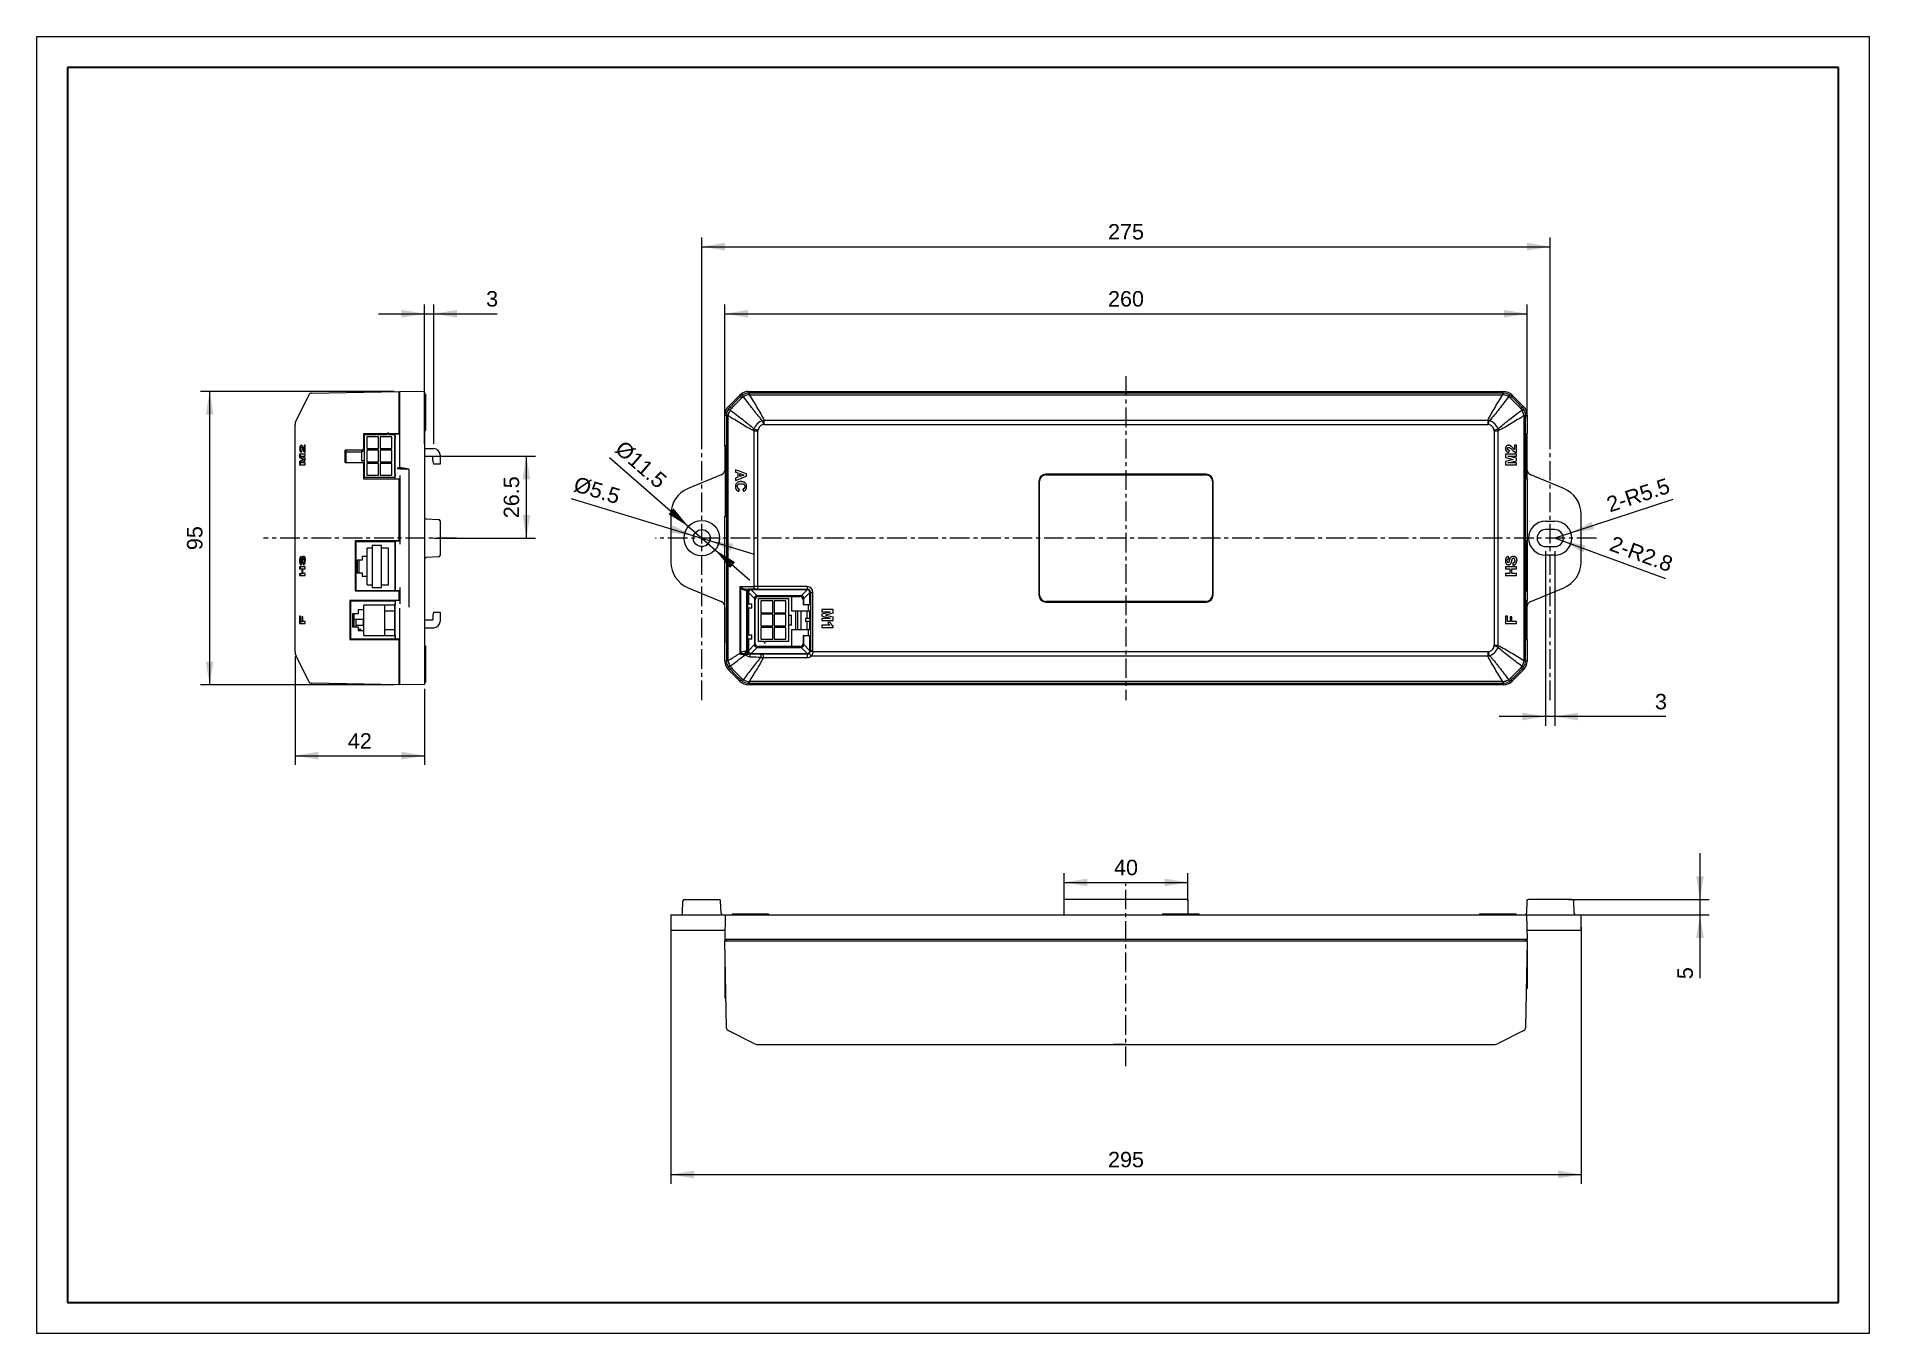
# Model space of a CAD drawing. Header units: millimetres. Extents: x -297 to 297, y -210 to 210.
import ezdxf

# ---------------------------------------------------------------- set-up
doc = ezdxf.new("R2010")
doc.units = ezdxf.units.MM
doc.linetypes.add('CENTER', pattern=[10.16, 6.35, -1.27, 1.27, -1.27])
doc.layers.get('0').update_dxf_attribs({"lineweight": 20})
for name, color, linetype, lineweight in [('PRT0001_DXF_AXIS', 7, 'Continuous', 18), ('PRT0001_DXF_CONTINUOUS_LINE', 7, 'Continuous', 18), ('粗实线层', 7, 'Continuous', 35), ('细实线层', 7, 'Continuous', 18)]:
    doc.layers.add(name, color=color, linetype=linetype, lineweight=lineweight)
doc.styles.add('标准', font='')
doc.styles.get('标准').set_extended_font_data('arial')
doc.dimstyles.new('标准', dxfattribs={"dimscale": 1.5, "dimtxt": 3.333333, "dimasz": 5, "dimexe": 2, "dimexo": 1, "dimgap": 1.5, "dimtad": 1, "dimdec": 1, "dimdsep": 46, "dimtxsty": '标准', "dimcen": 2.5, "dimdle": 10, "dimclre": 256, "dimclrt": 7, "dimadec": 0, "dimazin": 0, "dimtfac": 0.714286, "dimtdec": 1, "dimtmove": 0, "dimatfit": 3, "dimfxl": 0, "dimtolj": 1, "dimarcsym": 0})
doc.dimstyles.new('标准$0', dxfattribs={"dimscale": 1.5, "dimtxt": 3.333333, "dimasz": 5, "dimexe": 2, "dimexo": 1, "dimgap": 1.5, "dimtad": 1, "dimdec": 1, "dimdsep": 46, "dimtxsty": '标准', "dimcen": 2.5, "dimdle": 10, "dimclre": 256, "dimclrt": 7, "dimadec": 0, "dimazin": 0, "dimtfac": 0.714286, "dimtdec": 1, "dimtmove": 0, "dimatfit": 3, "dimfxl": 0, "dimtolj": 1, "dimarcsym": 0})

msp = doc.modelspace()

# ---------------------------------------------------------------- blocks, each defined once
blk = doc.blocks.new('*X4')
at = {"linetype": 'Continuous'}
for points in [[(-138.29, 74.07), (-137.04, 66.57), (-139.54, 66.57)], [(-138.29, 47.57), (-137.04, 55.07), (-139.54, 55.07)]]:
    blk.add_hatch(color=0, dxfattribs=at).paths.add_polyline_path(points, flags=0)
for p, q in [((-168.4, 74.07), (-135.29, 74.07)), ((-168.4, 47.57), (-135.29, 47.57))]:
    blk.add_line(p, q, dxfattribs=at)
at = {"color": 0, "linetype": 'Continuous'}
blk.add_line((-138.29, 74.07), (-138.29, 47.57), dxfattribs=at)
at = {"color": 7, "insert": (-143.09, 60.82), "char_height": 5, "width": 26.2195, "attachment_point": 5, "rotation": 90, "style": '标准'}
blk.add_mtext('26.5', dxfattribs=at)
blk = doc.blocks.new('*X5')
at = {"linetype": 'Continuous'}
for points in [[(-171.25, 120.26), (-178.75, 121.51), (-178.75, 119.01)], [(-168.25, 120.26), (-160.75, 121.51), (-160.75, 119.01)]]:
    blk.add_hatch(color=0, dxfattribs=at).paths.add_polyline_path(points, flags=0)
at = {"color": 0, "linetype": 'Continuous'}
blk.add_line((-186.25, 120.26), (-147.73, 120.26), dxfattribs=at)
at = {"linetype": 'Continuous'}
for p, q in [((-171.25, 78.07), (-171.25, 123.26)), ((-168.25, 78.07), (-168.25, 123.26))]:
    blk.add_line(p, q, dxfattribs=at)
at = {"color": 7, "insert": (-149.37, 125.06), "char_height": 5, "width": 10, "attachment_point": 5, "style": '标准'}
blk.add_mtext('3', dxfattribs=at)
blk = doc.blocks.new('*X6')
at = {"linetype": 'Continuous'}
for points in [[(-81.43, 141.97), (-73.93, 143.22), (-73.93, 140.72)], [(193.57, 141.97), (186.07, 143.22), (186.07, 140.72)]]:
    blk.add_hatch(color=0, dxfattribs=at).paths.add_polyline_path(points, flags=0)
for p, q in [((-81.43, 81.24), (-81.43, 144.97)), ((193.57, 81.24), (193.57, 144.97))]:
    blk.add_line(p, q, dxfattribs=at)
at = {"color": 0, "linetype": 'Continuous'}
blk.add_line((-81.43, 141.97), (193.57, 141.97), dxfattribs=at)
at = {"color": 7, "insert": (56.07, 146.77), "char_height": 5, "width": 22.3399, "attachment_point": 5, "style": '标准'}
blk.add_mtext('275', dxfattribs=at)
blk = doc.blocks.new('*X7')
at = {"linetype": 'Continuous'}
for points in [[(-73.92, 120.26), (-66.42, 121.51), (-66.42, 119.01)], [(186.07, 120.26), (178.57, 121.51), (178.57, 119.01)]]:
    blk.add_hatch(color=0, dxfattribs=at).paths.add_polyline_path(points, flags=0)
for p, q in [((-73.92, 84.65), (-73.92, 123.26)), ((186.07, 86.37), (186.07, 123.26))]:
    blk.add_line(p, q, dxfattribs=at)
at = {"color": 0, "linetype": 'Continuous'}
blk.add_line((-73.92, 120.26), (186.07, 120.26), dxfattribs=at)
at = {"color": 7, "insert": (56.07, 125.06), "char_height": 5, "width": 22.2256, "attachment_point": 5, "style": '标准'}
blk.add_mtext('260', dxfattribs=at)
blk = doc.blocks.new('*X8')
at = {"linetype": 'Continuous'}
for points in [[(-85.76, 51.35), (-90.58, 57.23), (-92.22, 55.35)], [(-77.1, 43.79), (-70.63, 39.79), (-72.27, 37.91)]]:
    blk.add_hatch(color=0, dxfattribs=at).paths.add_polyline_path(points, flags=0)
at = {"color": 0, "linetype": 'Continuous'}
blk.add_line((-111.36, 73.74), (-65.8, 33.91), dxfattribs=at)
at = {"color": 7, "insert": (-101.16, 71.38), "char_height": 5, "width": 36.936, "attachment_point": 5, "rotation": 318.84446, "style": '标准'}
blk.add_mtext('%%C11.5', dxfattribs=at)
blk = doc.blocks.new('*X9')
at = {"linetype": 'Continuous'}
for points in [[(-84.06, 48.37), (-90.87, 51.74), (-91.6, 49.34)], [(-78.79, 46.77), (-71.25, 45.8), (-71.98, 43.41)]]:
    blk.add_hatch(color=0, dxfattribs=at).paths.add_polyline_path(points, flags=0)
at = {"color": 0, "linetype": 'Continuous'}
blk.add_line((-123.81, 60.4), (-64.44, 42.43), dxfattribs=at)
at = {"color": 7, "insert": (-115.4, 63.02), "char_height": 5, "width": 29.1692, "attachment_point": 5, "rotation": 343.16289, "style": '标准'}
blk.add_mtext('%%C5.5', dxfattribs=at)
blk = doc.blocks.new('*X10')
at = {"linetype": 'Continuous'}
blk.add_hatch(color=0, dxfattribs=at).paths.add_polyline_path([(197.66, 46.63), (204.27, 42.88), (205.13, 45.22)], flags=0)
at = {"color": 0, "linetype": 'Continuous'}
blk.add_line((231.04, 34.42), (195.07, 47.57), dxfattribs=at)
at = {"color": 7, "linetype": 'Continuous', "insert": (223.09, 42.44), "char_height": 5, "width": 40.8994, "attachment_point": 5, "rotation": 339.91769, "style": '标准'}
blk.add_mtext('2-R2.8', dxfattribs=at)
blk = doc.blocks.new('*X11')
at = {"linetype": 'Continuous'}
blk.add_hatch(color=0, dxfattribs=at).paths.add_polyline_path([(200.3, 49.29), (207.81, 50.44), (207.03, 52.81)], flags=0)
at = {"color": 0, "linetype": 'Continuous'}
blk.add_line((233.3, 60.12), (195.07, 47.57), dxfattribs=at)
at = {"color": 7, "linetype": 'Continuous', "insert": (222.07, 61.49), "char_height": 5, "width": 40.9604, "attachment_point": 5, "rotation": 18.18197, "style": '标准'}
blk.add_mtext('2-R5.5', dxfattribs=at)
blk = doc.blocks.new('*X12')
at = {"linetype": 'Continuous'}
for points in [[(36.07, -63.94), (43.57, -62.69), (43.57, -65.19)], [(76.07, -63.94), (68.57, -62.69), (68.57, -65.19)]]:
    blk.add_hatch(color=0, dxfattribs=at).paths.add_polyline_path(points, flags=0)
for p, q in [((36.07, -70), (36.07, -60.94)), ((76.07, -69.94), (76.07, -60.94))]:
    blk.add_line(p, q, dxfattribs=at)
at = {"color": 0, "linetype": 'Continuous'}
blk.add_line((36.07, -63.94), (76.07, -63.94), dxfattribs=at)
at = {"color": 7, "insert": (56.07, -59.14), "char_height": 5, "width": 14.6875, "attachment_point": 5, "style": '标准'}
blk.add_mtext('40', dxfattribs=at)
blk = doc.blocks.new('*X13')
at = {"linetype": 'Continuous'}
for points in [[(242.1, -69.44), (243.35, -61.94), (240.85, -61.94)], [(242.1, -74.44), (243.35, -81.94), (240.85, -81.94)]]:
    blk.add_hatch(color=0, dxfattribs=at).paths.add_polyline_path(points, flags=0)
at = {"color": 0, "linetype": 'Continuous'}
blk.add_line((242.1, -54.44), (242.1, -95), dxfattribs=at)
at = {"linetype": 'Continuous'}
for p, q in [((199.5, -69.44), (245.1, -69.44)), ((199.5, -74.44), (245.1, -74.44))]:
    blk.add_line(p, q, dxfattribs=at)
at = {"color": 7, "insert": (237.34, -93.34), "char_height": 5, "width": 10, "attachment_point": 5, "rotation": 90, "style": '标准'}
blk.add_mtext('5', dxfattribs=at)
blk = doc.blocks.new('*X14')
at = {"linetype": 'Continuous'}
for points in [[(-91.43, -158.55), (-83.93, -157.3), (-83.93, -159.8)], [(203.57, -158.55), (196.07, -157.3), (196.07, -159.8)]]:
    blk.add_hatch(color=0, dxfattribs=at).paths.add_polyline_path(points, flags=0)
for p, q in [((-91.43, -78.44), (-91.43, -161.55)), ((203.57, -78.44), (203.57, -161.55))]:
    blk.add_line(p, q, dxfattribs=at)
at = {"color": 0, "linetype": 'Continuous'}
blk.add_line((-91.43, -158.55), (203.57, -158.55), dxfattribs=at)
at = {"color": 7, "insert": (56.07, -153.75), "char_height": 5, "width": 22.3399, "attachment_point": 5, "style": '标准'}
blk.add_mtext('295', dxfattribs=at)
blk = doc.blocks.new('*X15')
at = {"linetype": 'Continuous'}
for points in [[(192.07, -10.21), (184.57, -11.46), (184.57, -8.96)], [(195.07, -10.21), (202.57, -11.46), (202.57, -8.96)]]:
    blk.add_hatch(color=0, dxfattribs=at).paths.add_polyline_path(points, flags=0)
for p, q in [((192.07, 43.32), (192.07, -13.21)), ((195.07, 43.32), (195.07, -13.21))]:
    blk.add_line(p, q, dxfattribs=at)
at = {"color": 0, "linetype": 'Continuous'}
blk.add_line((231.09, -10.21), (177.07, -10.21), dxfattribs=at)
at = {"color": 7, "insert": (229.45, -5.41), "char_height": 5, "width": 10, "attachment_point": 5, "style": '标准'}
blk.add_mtext('3', dxfattribs=at)
blk = doc.blocks.new('*X16')
at = {"linetype": 'Continuous'}
for points in [[(-213.25, -22.89), (-205.75, -21.64), (-205.75, -24.14)], [(-171.25, -22.89), (-178.75, -21.64), (-178.75, -24.14)]]:
    blk.add_hatch(color=0, dxfattribs=at).paths.add_polyline_path(points, flags=0)
for p, q in [((-213.25, 9.28), (-213.25, -25.89)), ((-171.25, -1.29), (-171.25, -25.89))]:
    blk.add_line(p, q, dxfattribs=at)
at = {"color": 0, "linetype": 'Continuous'}
blk.add_line((-213.25, -22.89), (-171.25, -22.89), dxfattribs=at)
at = {"color": 7, "insert": (-192.25, -18.13), "char_height": 5, "width": 14.6189, "attachment_point": 5, "style": '标准'}
blk.add_mtext('42', dxfattribs=at)
blk = doc.blocks.new('*X17')
at = {"linetype": 'Continuous'}
for points in [[(-240.94, 95.06), (-239.69, 87.56), (-242.19, 87.56)], [(-240.94, 0.08), (-239.69, 7.58), (-242.19, 7.58)]]:
    blk.add_hatch(color=0, dxfattribs=at).paths.add_polyline_path(points, flags=0)
for p, q in [((-181.15, 95.06), (-243.94, 95.06)), ((-181.15, 0.08), (-243.94, 0.08))]:
    blk.add_line(p, q, dxfattribs=at)
at = {"color": 0, "linetype": 'Continuous'}
blk.add_line((-240.94, 95.06), (-240.94, 0.08), dxfattribs=at)
at = {"color": 7, "insert": (-245.74, 47.57), "char_height": 5, "width": 14.3979, "attachment_point": 5, "rotation": 90, "style": '标准'}
blk.add_mtext('95', dxfattribs=at)
blk = doc.blocks.new('$CAXA_FRAME_13B17AC1$')
at = {"layer": '粗实线层'}
for p, q in [((-287, 200), (-287, -200)), ((287, 200), (-287, 200)), ((287, -200), (287, 200)), ((-287, -200), (287, -200))]:
    blk.add_line(p, q, dxfattribs=at)
at = {"layer": '细实线层'}
for p, q in [((297, 210), (-297, 210)), ((-297, 210), (-297, -210)), ((297, -210), (297, 210)), ((-297, -210), (297, -210))]:
    blk.add_line(p, q, dxfattribs=at)

# ---------------------------------------------------------------- dimensions: what is measured, and where the dimension line sits
for base, p1, p2, picture, middle in [((193.57, 141.97), (-81.43, 79.74), (193.57, 79.74), '*X6', (56.07, 146.77)), ((-168.25, 120.26), (-171.25, 76.57), (-168.25, 76.57), '*X5', (-149.37, 125.06)), ((186.07, 120.26), (-73.92, 83.15), (186.07, 84.87), '*X7', (56.07, 125.06)), ((-171.25, -22.89), (-213.25, 10.78), (-171.25, 0.21), '*X16', (-192.25, -18.13)), ((76.07, -63.94), (36.07, -71.5), (76.07, -71.44), '*X12', (56.07, -59.14))]:
    dim = msp.add_linear_dim(base=base, p1=p1, p2=p2, dimstyle='标准$0', override={"dimsah": 1, "dimtzin": 0, "dimarcsym": 1})
    dim.commit()
    dim.dimension.update_dxf_attribs({"geometry": picture, "text_midpoint": middle})
for base, p1, p2, picture, middle in [((-240.94, 0.08), (-179.65, 95.06), (-179.65, 0.08), '*X17', (-245.74, 47.57)), ((-138.29, 47.57), (-169.9, 74.07), (-169.9, 47.57), '*X4', (-143.09, 60.82)), ((242.1, -74.44), (198, -69.44), (198, -74.44), '*X13', (237.34, -93.34))]:
    dim = msp.add_linear_dim(base=base, p1=p1, p2=p2, angle=270, dimstyle='标准$0', override={"dimsah": 1, "dimtzin": 0, "dimarcsym": 1})
    dim.commit()
    dim.dimension.update_dxf_attribs({"geometry": picture, "text_midpoint": middle})
for p1, p2, picture, middle in [((-77.1, 43.79), (-85.76, 51.35), '*X8', (-104.41, 67.66)), ((-78.79, 46.77), (-84.06, 48.37), '*X9', (-116.83, 58.29))]:
    dim = msp.add_diameter_dim_2p(p1=p1, p2=p2, dimstyle='标准', override={"dimpost": '%%C<>', "dimsah": 1, "dimtzin": 0, "dimarcsym": 1})
    dim.commit()
    dim.dimension.update_dxf_attribs({"geometry": picture, "text_midpoint": middle, "dimtype": 163})
for mpoint, picture, middle in [((200.3, 49.29), '*X11', (223.57, 56.93)), ((197.66, 46.63), '*X10', (221.44, 37.93))]:
    dim = msp.add_radius_dim(center=(195.07, 47.57), mpoint=mpoint, text='2-<>', dimstyle='标准', override={"dimpost": 'R<>', "dimsah": 1, "dimtzin": 0, "dimarcsym": 1})
    dim.commit()
    dim.dimension.update_dxf_attribs({"geometry": picture, "text_midpoint": middle, "dimtype": 164})
for base, p1, p2, picture, middle in [((192.07, -10.21), (195.07, 44.82), (192.07, 44.82), '*X15', (229.45, -5.41)), ((203.57, -158.55), (-91.43, -76.94), (203.57, -76.94), '*X14', (56.07, -153.75))]:
    dim = msp.add_linear_dim(base=base, p1=p1, p2=p2, dimstyle='标准$0', override={"dimsah": 1, "dimtzin": 0, "dimarcsym": 1})
    dim.commit()
    dim.dimension.update_dxf_attribs({"geometry": picture, "text_midpoint": middle, "dimtype": 160})

# ---------------------------------------------------------------- linework, layer by layer
at = {"color": 0, "linetype": 'Continuous'}
for radius, start in [(2.75, 301.51902), (5.75, 335.70539)]:
    msp.add_arc((-81.43, 47.57), radius, start, 0, dxfattribs=at)
at = {"layer": 'PRT0001_DXF_AXIS', "color": 0, "linetype": 'CENTER'}
for p, q in [((-81.43, -4.93), (-81.43, 100.07)), ((56.07, 100.07), (56.07, -4.93)), ((193.57, -4.93), (193.57, 100.07)), ((-160.95, 47.57), (-223.46, 47.57)), ((208.57, 47.57), (-96.43, 47.57)), ((56.07, -123.46), (56.07, -64.44)), ((56.07, -116.44), (52.07, -116.44))]:
    msp.add_line(p, q, dxfattribs=at)
at = {"layer": 'PRT0001_DXF_CONTINUOUS_LINE', "color": 0, "linetype": 'Continuous'}
for p, q in [((-207.9, 94.57), (-179.65, 95.06)), ((-179.65, 95.06), (-179.65, 81.37)), ((-179.25, 70.5), (-179.25, 95.07)), ((-171.25, 94.93), (-179.25, 95.07)), ((-66.27, 95.06), (-66.07, 94.59)), ((-66.27, 95.06), (178.41, 95.06)), ((178.22, 94.59), (178.41, 95.06)), ((-208.78, 94.02), (-212.94, 85.7)), ((-208.69, 94.17), (-208.78, 94.02)), ((-208.78, 94.02), (-208.7, 94.15)), ((-179.25, 94.67), (-179.65, 94.67)), ((-171.25, 94.93), (-171.25, 0.21)), ((-171.25, 94.22), (-170.95, 94.22)), ((-170.95, 94.22), (-170.95, 82.42)), ((-72.75, 90.24), (-69.09, 93.89)), ((-72.75, 90.24), (-72.26, 90.04)), ((-68.89, 93.4), (-69.09, 93.89)), ((-66.06, 94.02), (-66.06, 94.57)), ((178.21, 94.57), (-66.06, 94.57)), ((-66.06, 94.02), (178.21, 94.02)), ((178.21, 94.57), (178.21, 94.02)), ((178.25, 94.02), (178.21, 94.02)), ((181.24, 93.89), (181.04, 93.4)), ((181.24, 93.89), (184.9, 90.24)), ((184.4, 90.03), (184.9, 90.24)), ((-213.25, 10.78), (-213.25, 84.36)), ((-73.92, 77.47), (-73.92, 87.41)), ((-73.44, 87.21), (-73.92, 87.41)), ((-73.43, 87.21), (-73.43, 7.93)), ((-73.43, 87.21), (-72.87, 87.21)), ((-72.87, 7.93), (-72.87, 87.21)), ((-61.69, 85.59), (-61.46, 84.34)), ((-61.2, 84.36), (-61.2, 85.7)), ((173.34, 85.7), (-61.2, 85.7)), ((-61.2, 84.36), (173.34, 84.36)), ((173.34, 85.7), (173.34, 84.36)), ((173.6, 84.34), (173.83, 85.59)), ((185.02, 87.21), (185.57, 87.21)), ((185.02, 87.21), (185.02, 7.93)), ((185.57, 7.93), (185.57, 87.21)), ((186.07, 87.41), (185.59, 87.21)), ((186.07, 87.41), (186.07, 81.52)), ((-210.3, 77.64), (-210.3, 76.3)), ((-209.96, 77.64), (-210.3, 77.64)), ((-210.08, 76.3), (-210.08, 77.64)), ((-209.96, 75.29), (-209.96, 77.64)), ((-191.05, 81.37), (-191.05, 76.57)), ((-183.25, 81.37), (-191.05, 81.37)), ((-190.75, 78.27), (-191.05, 78.27)), ((-190.75, 77.32), (-191.05, 77.32)), ((-190.75, 67.22), (-190.75, 81.12)), ((-190.75, 81.12), (-183.25, 81.12)), ((-189.95, 80.37), (-189.95, 76.57)), ((-186.15, 80.37), (-189.95, 80.37)), ((-186.15, 76.57), (-186.15, 80.37)), ((-185.65, 80.37), (-185.65, 76.57)), ((-181.85, 80.37), (-185.65, 80.37)), ((-183.25, 81.52), (-183.25, 81.12)), ((-182.85, 81.52), (-183.25, 81.52)), ((-182.85, 81.12), (-182.85, 81.52)), ((-179.25, 81.37), (-182.85, 81.37)), ((-182.85, 81.12), (-181.05, 81.12)), ((-181.85, 76.57), (-181.85, 80.37)), ((-181.05, 81.12), (-181.05, 80.57)), ((-180.65, 80.57), (-181.05, 80.57)), ((-181.05, 79.97), (-181.05, 68.37)), ((-181.05, 79.97), (-180.65, 79.97)), ((-181.05, 78.97), (-180.75, 78.97)), ((-180.75, 77.87), (-181.05, 77.87)), ((-180.75, 77.47), (-181.05, 77.47)), ((-180.75, 77.32), (-181.05, 77.32)), ((-180.75, 66.82), (-180.75, 81.32)), ((-180.75, 81.32), (-179.25, 81.32)), ((-180.65, 79.97), (-180.65, 80.57)), ((-171.25, 82.42), (-170.95, 82.42)), ((-73.92, 77.47), (-73.93, 70.25)), ((-73.59, 77.47), (-73.92, 77.47)), ((-73.83, 77.47), (-73.83, 54.67)), ((-73.59, 54.67), (-73.59, 77.47)), ((-64.56, 82.34), (-64.56, 31.85)), ((-64.56, 82.34), (-63.22, 82.34)), ((-64.45, 82.83), (-63.19, 82.6)), ((-63.22, 31.06), (-63.22, 82.34)), ((175.34, 82.6), (176.59, 82.83)), ((175.37, 82.34), (176.71, 82.34)), ((175.37, 82.34), (175.37, 12.8)), ((176.71, 12.8), (176.71, 82.34)), ((182.67, 77.64), (181.98, 77.64)), ((181.98, 77.64), (181.98, 76.3)), ((182.67, 75.29), (182.67, 77.64)), ((186, 81.37), (185.87, 81.37)), ((185.87, 81.37), (185.87, 76.57)), ((186.05, 81.12), (185.87, 81.12)), ((186, 81.52), (186.05, 81.52)), ((186, 81.37), (186, 81.52)), ((186.05, 67.22), (186.05, 81.52)), ((-211.76, 76.53), (-211.53, 76.53)), ((-211.76, 74.82), (-211.76, 73.65)), ((-209.96, 74.82), (-211.76, 74.82)), ((-211.76, 73.65), (-210.53, 73.05)), ((-211.76, 73.65), (-211.53, 73.65)), ((-210.53, 73.05), (-211.76, 72.44)), ((-211.76, 72.44), (-211.76, 71.27)), ((-211.76, 72.44), (-211.53, 72.44)), ((-211.53, 73.65), (-211.53, 74.82)), ((-210.3, 73.05), (-211.53, 73.65)), ((-211.53, 72.44), (-210.3, 73.05)), ((-211.53, 71.27), (-211.53, 72.44)), ((-211.37, 74.11), (-209.96, 74.13)), ((-209.96, 73.43), (-211.37, 74.11)), ((-211.37, 71.99), (-209.96, 72.66)), ((-209.96, 71.96), (-211.37, 71.99)), ((-211.22, 76.95), (-211, 76.95)), ((-211.18, 76.07), (-211.21, 75.38)), ((-211.01, 76.81), (-210.79, 76.81)), ((-210.53, 73.05), (-210.3, 73.05)), ((-210.08, 76.3), (-210.3, 76.3)), ((-209.96, 74.13), (-209.96, 74.82)), ((-209.96, 72.66), (-209.96, 73.43)), ((-209.96, 71.27), (-209.96, 71.96)), ((-197.05, 72.07), (-197.05, 76.07)), ((-191.55, 76.07), (-197.05, 76.07)), ((-197.05, 72.07), (-191.6, 72.07)), ((-196.75, 76.07), (-196.75, 72.07)), ((-191.75, 75.47), (-196.75, 75.47)), ((-191.75, 75.77), (-191.75, 72.57)), ((-191.75, 75.77), (-190.75, 75.77)), ((-190.75, 72.57), (-191.75, 72.57)), ((-191.05, 71.57), (-191.05, 66.77)), ((-189.95, 76.57), (-186.15, 76.57)), ((-189.95, 76.07), (-189.95, 72.27)), ((-186.15, 76.07), (-189.95, 76.07)), ((-189.95, 72.27), (-186.15, 72.27)), ((-189.95, 71.77), (-189.95, 67.97)), ((-186.15, 71.77), (-189.95, 71.77)), ((-186.15, 72.27), (-186.15, 76.07)), ((-186.15, 67.97), (-186.15, 71.77)), ((-185.65, 76.57), (-181.85, 76.57)), ((-185.65, 76.07), (-185.65, 72.27)), ((-181.85, 76.07), (-185.65, 76.07)), ((-185.65, 72.27), (-181.85, 72.27)), ((-185.65, 71.77), (-185.65, 67.97)), ((-181.85, 71.77), (-185.65, 71.77)), ((-181.85, 72.27), (-181.85, 76.07)), ((-181.85, 67.97), (-181.85, 71.77)), ((-180.75, 76.85), (-181.05, 76.85)), ((-181.05, 75.75), (-180.75, 75.75)), ((-180.75, 75.47), (-181.05, 75.47)), ((-181.05, 74.72), (-180.75, 74.72)), ((-180.75, 73.62), (-181.05, 73.62)), ((-180.75, 72.6), (-181.05, 72.6)), ((-181.05, 71.5), (-180.75, 71.5)), ((-171.25, 76.57), (-168.25, 76.57)), ((-171.25, 74.07), (-168.55, 74.07)), ((-168.55, 72.57), (-168.55, 74.07)), ((-168.55, 72.57), (-168.38, 71.57)), ((-166.25, 71.57), (-168.38, 71.57)), ((-166.25, 74.57), (-166.25, 71.57)), ((182.67, 74.82), (179.07, 74.82)), ((179.07, 74.82), (179.07, 73.65)), ((179.07, 73.65), (181.53, 73.05)), ((181.53, 73.05), (179.07, 72.44)), ((179.07, 72.44), (179.07, 71.27)), ((179.84, 74.11), (182.67, 74.13)), ((182.67, 73.43), (179.84, 74.11)), ((179.84, 71.99), (182.67, 72.66)), ((182.67, 71.96), (179.84, 71.99)), ((180.23, 76.07), (180.16, 75.38)), ((182.67, 74.13), (182.67, 74.82)), ((182.67, 72.66), (182.67, 73.43)), ((182.67, 71.27), (182.67, 71.96)), ((185.86, 76.07), (185.76, 76.07)), ((185.76, 72.07), (185.76, 76.07)), ((185.76, 75.77), (186.05, 75.77)), ((186.05, 72.57), (185.76, 72.57)), ((185.76, 72.07), (185.86, 72.07)), ((185.86, 72.07), (185.86, 72.07)), ((185.87, 71.57), (185.87, 66.77)), ((-211.76, 71.27), (-209.96, 71.27)), ((-191.05, 66.77), (-179.25, 66.77)), ((-181.05, 67.22), (-190.75, 67.22)), ((-189.95, 67.97), (-186.15, 67.97)), ((-185.65, 67.97), (-181.85, 67.97)), ((-181.05, 70.47), (-180.75, 70.47)), ((-180.75, 69.37), (-181.05, 69.37)), ((-180.65, 68.37), (-181.05, 68.37)), ((-181.05, 67.77), (-181.05, 67.22)), ((-181.05, 67.77), (-180.65, 67.77)), ((-180.75, 66.82), (-179.25, 66.82)), ((-180.65, 67.77), (-180.65, 68.37)), ((-179.25, 70.5), (-180.06, 70.25)), ((-179.65, 66.77), (-179.65, 46.67)), ((-176.35, 69.94), (-179.25, 70.5)), ((-179.25, 67.82), (-179.25, 45.57)), ((-176.25, 25.21), (-176.25, 69.9)), ((-75.11, 68.08), (-85.87, 63.62)), ((-73.87, 69.69), (-73.87, 54.67)), ((-70.52, 69.72), (-70.52, 68.98)), ((-66.92, 68.36), (-70.52, 69.72)), ((-70.52, 68.98), (-69.69, 68.68)), ((-70.52, 66.26), (-66.92, 67.63)), ((-69.69, 67.3), (-70.52, 66.99)), ((-70.52, 66.99), (-70.52, 66.26)), ((-69.69, 68.68), (-69.69, 67.3)), ((-69.09, 67.52), (-69.09, 68.46)), ((-69.09, 68.46), (-67.8, 67.99)), ((-67.8, 67.99), (-69.09, 67.52)), ((-66.92, 67.63), (-66.92, 68.36)), ((27.87, 66.07), (27.87, 29.07)), ((27.87, 66.07), (28.07, 66.07)), ((28.07, 29.07), (28.07, 66.07)), ((30.07, 68.07), (30.07, 68.27)), ((82.07, 68.27), (30.07, 68.27)), ((30.07, 68.07), (82.07, 68.07)), ((82.07, 68.27), (82.07, 68.07)), ((84.07, 66.07), (84.27, 66.07)), ((84.07, 66.07), (84.07, 29.07)), ((84.27, 29.07), (84.27, 66.07)), ((179.07, 71.27), (182.67, 71.27)), ((185.87, 67.22), (186.05, 67.22)), ((185.87, 66.77), (186.07, 66.77)), ((186.02, 67.22), (186.02, 66.77)), ((186.07, 66.77), (186.07, 46.67)), ((198.02, 63.62), (187.26, 68.08)), ((-69.42, 62.75), (-69.18, 63.44)), ((-68.08, 63.49), (-67.94, 62.8)), ((-170.77, 53.8), (-166.74, 53.66)), ((-91.43, 55.31), (-91.43, 39.83)), ((-73.92, 28.47), (-73.92, 54.67)), ((-73.92, 54.67), (-73.59, 54.67)), ((203.57, 39.83), (203.57, 55.31)), ((-166.25, 53.16), (-166.25, 41.98)), ((192.07, 53.07), (195.07, 53.07)), ((195.07, 50.32), (192.07, 50.32)), ((-211.23, 40.91), (-211.25, 41.6)), ((-193.75, 46.67), (-193.75, 30.47)), ((-179.25, 46.67), (-193.75, 46.67)), ((-193.55, 46.27), (-193.75, 46.27)), ((-193.55, 46.32), (-193.55, 30.52)), ((-180.85, 46.32), (-193.55, 46.32)), ((-189.85, 41.62), (-191.55, 41.62)), ((-191.55, 41.62), (-191.55, 40.47)), ((-188.25, 44.37), (-189.85, 44.37)), ((-189.85, 32.47), (-189.85, 44.37)), ((-185.25, 45.22), (-188.25, 45.22)), ((-188.25, 45.22), (-188.25, 31.62)), ((-185.25, 31.62), (-185.25, 45.22)), ((-182.95, 44.37), (-185.25, 44.37)), ((-182.95, 32.47), (-182.95, 44.37)), ((-180.85, 46.32), (-180.85, 30.52)), ((-180.75, 46.28), (-180.85, 46.28)), ((-180.75, 43.22), (-180.85, 43.22)), ((-180.85, 42.12), (-180.75, 42.12)), ((-180.85, 41.72), (-180.75, 41.72)), ((-180.75, 46.67), (-180.75, 46.57)), ((-179.25, 46.57), (-180.75, 46.57)), ((-180.75, 30.57), (-180.75, 46.57)), ((180.13, 40.91), (180.09, 41.6)), ((186.07, 46.67), (185.82, 46.67)), ((185.82, 46.67), (185.82, 30.47)), ((185.82, 46.32), (186.05, 46.32)), ((186.02, 46.67), (186.02, 46.32)), ((186.05, 46.32), (186.05, 30.52)), ((192.07, 44.82), (195.07, 44.82)), ((195.07, 42.07), (192.07, 42.07)), ((-211.78, 40.25), (-211.56, 40.25)), ((-211.76, 38.28), (-211.76, 37.59)), ((-209.96, 38.28), (-211.76, 38.28)), ((-211.76, 37.59), (-210.82, 37.59)), ((-211.76, 36.11), (-211.76, 35.42)), ((-211.76, 36.11), (-210.82, 36.11)), ((-211.53, 37.59), (-211.53, 38.28)), ((-211.53, 35.42), (-211.53, 36.11)), ((-211.31, 39.66), (-211.08, 39.66)), ((-211.2, 39.77), (-210.98, 39.77)), ((-211.04, 37.59), (-211.04, 36.11)), ((-210.82, 36.11), (-210.82, 37.59)), ((-210.74, 36.11), (-210.74, 37.59)), ((-210.74, 37.59), (-209.96, 37.59)), ((-209.96, 36.11), (-210.74, 36.11)), ((-210.58, 39.52), (-210.56, 38.83)), ((-210.58, 39.52), (-210.36, 39.52)), ((-210.48, 41.05), (-210.26, 41.05)), ((-210.34, 38.94), (-210.36, 39.52)), ((-210.23, 40.33), (-210.01, 40.33)), ((-209.96, 37.59), (-209.96, 38.28)), ((-209.96, 35.42), (-209.96, 36.11)), ((-191.55, 40.47), (-193.08, 40.47)), ((-193.08, 40.47), (-193.08, 36.37)), ((-193.08, 36.37), (-191.55, 36.37)), ((-192.55, 40.47), (-192.55, 36.37)), ((-191.55, 36.37), (-191.55, 35.22)), ((-180.85, 41.02), (-180.75, 41.02)), ((-180.85, 40.62), (-180.75, 40.62)), ((-180.85, 40.12), (-180.75, 40.12)), ((-180.85, 39.72), (-180.75, 39.72)), ((-180.85, 39.02), (-180.75, 39.02)), ((-180.85, 38.62), (-180.75, 38.62)), ((-180.85, 38.12), (-180.75, 38.12)), ((-180.85, 37.72), (-180.75, 37.72)), ((-180.85, 37.02), (-180.75, 37.02)), ((-180.85, 36.62), (-180.75, 36.62)), ((-180.85, 36.12), (-180.75, 36.12)), ((-180.85, 35.72), (-180.75, 35.72)), ((-166.74, 41.48), (-170.77, 41.34)), ((182.67, 38.28), (179.07, 38.28)), ((179.07, 38.28), (179.07, 37.59)), ((179.07, 37.59), (180.5, 37.59)), ((180.5, 36.11), (179.07, 36.11)), ((179.07, 36.11), (179.07, 35.42)), ((180.5, 37.59), (180.5, 36.11)), ((181.1, 37.59), (182.67, 37.59)), ((181.1, 36.11), (181.1, 37.59)), ((182.67, 36.11), (181.1, 36.11)), ((181.43, 39.52), (181.47, 38.83)), ((182.67, 37.59), (182.67, 38.28)), ((182.67, 35.42), (182.67, 36.11)), ((-211.76, 35.42), (-209.96, 35.42)), ((-193.75, 30.47), (-179.25, 30.47)), ((-180.85, 30.52), (-193.55, 30.52)), ((-191.55, 35.22), (-189.85, 35.22)), ((-189.85, 32.47), (-188.25, 32.47)), ((-188.25, 31.62), (-185.25, 31.62)), ((-185.25, 32.47), (-182.95, 32.47)), ((-180.85, 35.02), (-180.75, 35.02)), ((-180.85, 34.62), (-180.75, 34.62)), ((-180.85, 33.62), (-180.75, 33.62)), ((-180.75, 30.56), (-180.85, 30.56)), ((-180.75, 30.57), (-179.25, 30.57)), ((-179.65, 30.47), (-179.65, 27.42)), ((-179.25, 31.57), (-179.25, 26.32)), ((-85.87, 31.52), (-75.11, 27.06)), ((-64.56, 31.85), (-69.09, 31.81)), ((-69.09, 31.81), (-69.09, 10.27)), ((-68.74, 31.24), (-68.54, 31.46)), ((-68.74, 10.61), (-68.74, 31.24)), ((-66.98, 30.03), (-66.98, 11.06)), ((-66.98, 30.03), (-66.29, 30.03)), ((-66.87, 30.57), (-66.82, 31.06)), ((-66.48, 11.06), (-66.48, 30.03)), ((-64.2, 31.05), (-66.4, 31.04)), ((-66.29, 29.97), (-66.29, 26.24)), ((-64.34, 28.02), (-66.29, 29.97)), ((-65.49, 30.84), (-65.49, 31.02)), ((-65.43, 30.84), (-63.48, 28.89)), ((-47.28, 30.84), (-65.43, 30.84)), ((-47.22, 31.86), (-63.22, 31.86)), ((-63.22, 31.06), (-47.22, 31.06)), ((-49.23, 28.89), (-47.28, 30.84)), ((-46.41, 29.97), (-48.36, 28.02)), ((-47.22, 31.86), (-47.22, 30.84)), ((-46.41, 30.03), (-45.39, 30.03)), ((-46.41, 26.02), (-46.41, 29.97)), ((-46.19, 30.03), (-46.19, 11.06)), ((-45.39, 11.06), (-45.39, 30.03)), ((179.07, 35.42), (182.67, 35.42)), ((186.05, 30.52), (185.82, 30.52)), ((185.82, 30.47), (186.07, 30.47)), ((186.07, 30.47), (186.07, 27.42)), ((187.26, 27.06), (198.02, 31.52)), ((-179.25, 27.42), (-195.45, 27.42)), ((-195.45, 27.42), (-195.45, 14.72)), ((-180.65, 27.12), (-195.15, 27.12)), ((-195.15, 14.82), (-195.15, 27.12)), ((-190.95, 24.32), (-192.75, 24.32)), ((-192.75, 24.32), (-192.75, 23.07)), ((-180.65, 25.87), (-190.95, 25.87)), ((-190.95, 16.07), (-190.95, 25.87)), ((-184.15, 16.07), (-184.15, 25.87)), ((-184.15, 24.07), (-181.05, 24.07)), ((-182.45, 27.12), (-182.45, 27.42)), ((-181.05, 25.87), (-181.05, 16.07)), ((-180.75, 27.42), (-180.75, 27.32)), ((-179.25, 27.32), (-180.75, 27.32)), ((-180.75, 27.12), (-180.75, 27.32)), ((-180.75, 15.38), (-180.75, 26.52)), ((-180.65, 25.87), (-180.65, 27.12)), ((-179.25, 0.07), (-179.25, 24.89)), ((-73.93, 24.89), (-73.92, 13.67)), ((-73.9, 28.47), (-73.92, 28.47)), ((-73.9, 13.67), (-73.9, 28.47)), ((-66.48, 26.24), (-65.18, 26.24)), ((-65.18, 24.84), (-66.48, 24.84)), ((-66.29, 24.84), (-66.29, 16.24)), ((-65.18, 24.84), (-65.18, 26.24)), ((-64.37, 27.64), (-64.37, 13.45)), ((-64.37, 27.64), (-64.1, 27.64)), ((-64.1, 13.45), (-64.1, 27.64)), ((-63.1, 28.64), (-63.1, 28.91)), ((-49.6, 28.91), (-63.1, 28.91)), ((-63.1, 28.64), (-49.6, 28.64)), ((-63.03, 14.07), (-63.03, 27.97)), ((-63.03, 27.97), (-53.33, 27.97)), ((-62.23, 27.22), (-62.23, 23.42)), ((-58.43, 27.22), (-62.23, 27.22)), ((-58.43, 23.42), (-58.43, 27.22)), ((-57.93, 27.22), (-57.93, 23.42)), ((-54.13, 27.22), (-57.93, 27.22)), ((-54.13, 23.42), (-54.13, 27.22)), ((-53.33, 27.97), (-53.33, 14.07)), ((-52.3, 28.64), (-52.3, 24.02)), ((-52.3, 24.02), (-46.22, 24.02)), ((-50.94, 18.02), (-50.94, 24.02)), ((-50.38, 24.02), (-50.38, 18.02)), ((-49.6, 28.91), (-49.6, 28.64)), ((-49.19, 18.02), (-49.19, 24.02)), ((-48.6, 27.64), (-48.6, 26.02)), ((-48.6, 27.64), (-48.34, 27.64)), ((-46.22, 26.02), (-48.6, 26.02)), ((-48.34, 26.02), (-48.34, 27.64)), ((-47.37, 24.02), (-47.37, 21.52)), ((-46.91, 26.02), (-46.91, 24.02)), ((-46.38, 21.52), (-46.38, 24.02)), ((-42.49, 24.42), (-42.49, 23.73)), ((-38.89, 24.42), (-42.49, 24.42)), ((-38.89, 23.25), (-38.89, 24.42)), ((28.07, 29.07), (27.87, 29.07)), ((30.07, 26.87), (30.07, 27.07)), ((82.07, 27.07), (30.07, 27.07)), ((30.07, 26.87), (82.07, 26.87)), ((82.07, 27.07), (82.07, 26.87)), ((84.27, 29.07), (84.07, 29.07)), ((186.07, 27.42), (185.79, 27.42)), ((185.79, 27.42), (185.79, 14.72)), ((186.05, 27.12), (185.79, 27.12)), ((186.02, 27.42), (186.02, 27.12)), ((186.05, 14.82), (186.05, 27.12)), ((-211.46, 22.34), (-211.76, 22.34)), ((-211.76, 22.34), (-211.76, 19.89)), ((-211.76, 19.89), (-209.96, 19.89)), ((-211.53, 19.89), (-211.53, 22.34)), ((-211.46, 20.59), (-211.46, 22.34)), ((-211.46, 20.59), (-210.79, 20.59)), ((-210.72, 22.11), (-211.02, 22.11)), ((-211.02, 22.11), (-211.02, 20.59)), ((-210.79, 20.59), (-210.79, 22.11)), ((-210.72, 20.59), (-210.72, 22.11)), ((-209.96, 20.59), (-210.72, 20.59)), ((-209.96, 19.89), (-209.96, 20.59)), ((-195.15, 21.27), (-195.45, 21.27)), ((-192.75, 23.07), (-194.68, 23.07)), ((-194.68, 23.07), (-194.68, 18.87)), ((-194.68, 18.87), (-192.75, 18.87)), ((-194.15, 23.07), (-194.15, 18.87)), ((-190.95, 21.27), (-194.15, 21.27)), ((-193.55, 21.27), (-193.55, 18.87)), ((-193.55, 19.42), (-190.95, 19.42)), ((-192.75, 18.87), (-192.75, 17.62)), ((-191.95, 18.02), (-192.75, 18.02)), ((-191.95, 17.62), (-191.95, 18.02)), ((-191.05, 19.42), (-191.05, 21.27)), ((-181.05, 17.87), (-184.15, 17.87)), ((-171.25, 21.07), (-168.55, 21.07)), ((-171.25, 18.57), (-168.25, 18.57)), ((-168.38, 23.57), (-168.55, 22.57)), ((-168.55, 22.57), (-168.55, 21.07)), ((-168.38, 23.57), (-166.25, 23.57)), ((-166.25, 23.57), (-166.25, 20.57)), ((-62.23, 23.42), (-58.43, 23.42)), ((-62.23, 22.92), (-62.23, 19.12)), ((-58.43, 22.92), (-62.23, 22.92)), ((-62.23, 19.12), (-58.43, 19.12)), ((-62.23, 18.62), (-62.23, 14.82)), ((-58.43, 18.62), (-62.23, 18.62)), ((-58.43, 19.12), (-58.43, 22.92)), ((-58.43, 14.82), (-58.43, 18.62)), ((-57.93, 23.42), (-54.13, 23.42)), ((-57.93, 22.92), (-57.93, 19.12)), ((-54.13, 22.92), (-57.93, 22.92)), ((-57.93, 19.12), (-54.13, 19.12)), ((-57.93, 18.62), (-57.93, 14.82)), ((-54.13, 18.62), (-57.93, 18.62)), ((-54.13, 19.12), (-54.13, 22.92)), ((-54.13, 14.82), (-54.13, 18.62)), ((-53.33, 22.62), (-52.33, 22.62)), ((-52.33, 19.42), (-53.33, 19.42)), ((-52.33, 19.42), (-52.33, 22.62)), ((-52.3, 18.02), (-52.3, 12.45)), ((-52.3, 18.02), (-46.22, 18.02)), ((-47.78, 21.52), (-47.78, 20.52)), ((-46.34, 21.52), (-47.78, 21.52)), ((-46.34, 20.52), (-47.78, 20.52)), ((-47.37, 20.52), (-47.37, 18.02)), ((-46.91, 18.02), (-46.91, 16.02)), ((-46.38, 18.02), (-46.38, 20.52)), ((-46.34, 20.52), (-46.34, 21.52)), ((-42.49, 23.73), (-39.65, 23.71)), ((-42.49, 23.03), (-39.65, 23.71)), ((-42.49, 23.03), (-42.49, 22.26)), ((-39.65, 21.58), (-42.49, 22.26)), ((-39.65, 21.58), (-42.49, 21.56)), ((-42.49, 21.56), (-42.49, 20.87)), ((-42.49, 20.87), (-38.89, 20.87)), ((-42.49, 19.34), (-42.49, 18.65)), ((-39.93, 19.34), (-42.49, 19.34)), ((-42.49, 18.65), (-38.89, 18.65)), ((-38.89, 23.25), (-41.34, 22.64)), ((-41.34, 22.64), (-38.89, 22.04)), ((-39.81, 20.22), (-40.5, 20.22)), ((-38.89, 20.87), (-38.89, 22.04)), ((-38.89, 18.65), (-38.89, 19.21)), ((179.67, 22.34), (179.07, 22.34)), ((179.07, 22.34), (179.07, 19.89)), ((179.07, 19.89), (182.67, 19.89)), ((179.67, 20.59), (179.67, 22.34)), ((180.55, 20.59), (179.67, 20.59)), ((181.15, 22.11), (180.55, 22.11)), ((180.55, 22.11), (180.55, 20.59)), ((181.15, 20.59), (181.15, 22.11)), ((182.67, 20.59), (181.15, 20.59)), ((182.67, 19.89), (182.67, 20.59)), ((-195.15, 16.02), (-195.45, 16.02)), ((-195.45, 14.72), (-179.25, 14.72)), ((-180.65, 14.82), (-195.15, 14.82)), ((-192.75, 17.62), (-190.95, 17.62)), ((-191.95, 14.72), (-191.95, 14.82)), ((-190.95, 16.07), (-180.65, 16.07)), ((-182.45, 14.72), (-182.45, 14.82)), ((-180.75, 14.82), (-180.75, 14.72)), ((-180.65, 14.82), (-180.65, 16.07)), ((-179.25, 14.82), (-180.65, 14.82)), ((-179.65, 14.72), (-179.65, 0.08)), ((-171.25, 12.72), (-170.95, 12.72)), ((-170.95, 12.72), (-170.95, 0.92)), ((-73.92, 7.73), (-73.92, 13.67)), ((-73.92, 13.67), (-73.9, 13.67)), ((-66.48, 16.24), (-65.18, 16.24)), ((-65.18, 14.84), (-66.48, 14.84)), ((-66.29, 14.84), (-66.29, 11.12)), ((-66.29, 11.12), (-64.34, 13.07)), ((-63.48, 12.2), (-65.43, 10.25)), ((-65.18, 14.84), (-65.18, 16.24)), ((-64.1, 13.45), (-64.37, 13.45)), ((-63.1, 12.18), (-63.1, 12.45)), ((-49.6, 12.45), (-63.1, 12.45)), ((-63.1, 12.18), (-49.6, 12.18)), ((-61.23, 14.07), (-63.03, 14.07)), ((-62.23, 14.82), (-58.43, 14.82)), ((-61.23, 14.07), (-61.23, 13.67)), ((-61.23, 13.67), (-60.83, 13.67)), ((-60.83, 13.67), (-60.83, 14.07)), ((-53.33, 14.07), (-60.83, 14.07)), ((-57.93, 14.82), (-54.13, 14.82)), ((-49.6, 12.45), (-49.6, 12.18)), ((-47.28, 10.25), (-49.23, 12.2)), ((-48.6, 16.02), (-48.6, 13.45)), ((-48.6, 16.02), (-46.22, 16.02)), ((-48.34, 13.45), (-48.6, 13.45)), ((-48.36, 13.07), (-46.41, 11.12)), ((-48.34, 13.45), (-48.34, 16.02)), ((-46.41, 11.12), (-46.41, 16.02)), ((176.59, 12.31), (175.34, 12.54)), ((176.71, 12.8), (175.37, 12.8)), ((185.79, 14.82), (186.05, 14.82)), ((185.79, 14.72), (186.07, 14.72)), ((186.07, 14.72), (186.07, 14.82)), ((186.07, 14.72), (186.07, 7.73)), ((-208.78, 1.12), (-212.94, 9.44)), ((-73.92, 7.73), (-73.44, 7.93)), ((-72.87, 7.93), (-73.43, 7.93)), ((-69.09, 10.27), (-68.96, 10.27)), ((-68.74, 10.61), (-68.47, 10.18)), ((-67.44, 9.7), (-67.49, 9.7)), ((-67.48, 9.7), (-67.49, 9.7)), ((-67.46, 9.7), (-67.47, 9.7)), ((-67.4, 11), (-67.31, 10.2)), ((-67.31, 10.2), (-67.36, 10.2)), ((-66.98, 11.02), (-66.97, 10.17)), ((-66.29, 11.06), (-66.48, 11.06)), ((-65.83, 10.05), (-66.09, 10.05)), ((-65.54, 10.06), (-65.54, 10.06)), ((-65.49, 10.06), (-65.49, 10.25)), ((-65.43, 10.25), (-47.28, 10.25)), ((-61.47, 8.88), (-61.47, 10.04)), ((-47.22, 10.04), (-61.47, 10.04)), ((-61.47, 8.88), (-47.22, 8.88)), ((-47.22, 10.25), (-47.22, 8.88)), ((-45.39, 11.06), (-46.41, 11.06)), ((-45.41, 10.78), (-46.2, 10.9)), ((-45.9, 9.44), (173.34, 9.44)), ((173.34, 10.78), (-45.41, 10.78)), ((173.34, 10.78), (173.34, 9.44)), ((173.83, 9.55), (173.6, 10.8)), ((185.57, 7.93), (185.02, 7.93)), ((185.59, 7.93), (186.07, 7.73)), ((-208.69, 0.97), (-208.78, 1.12)), ((-179.65, 0.08), (-207.9, 0.57)), ((-179.65, 0.47), (-179.25, 0.47)), ((-171.25, 0.21), (-179.25, 0.07)), ((-171.25, 0.92), (-170.95, 0.92)), ((-72.26, 5.11), (-72.75, 4.9)), ((-69.09, 1.25), (-72.75, 4.9)), ((-69.09, 1.25), (-68.89, 1.74)), ((-66.07, 0.55), (-66.27, 0.08)), ((178.41, 0.08), (-66.27, 0.08)), ((-66.1, 1.12), (-66.06, 1.12)), ((-66.06, 0.57), (-66.06, 1.12)), ((178.21, 1.12), (-66.06, 1.12)), ((-66.06, 0.57), (178.21, 0.57)), ((178.21, 1.12), (178.21, 0.57)), ((178.41, 0.08), (178.22, 0.55)), ((181.04, 1.74), (181.24, 1.25)), ((184.9, 4.9), (181.24, 1.25)), ((184.9, 4.9), (184.4, 5.11)), ((-87.66, -73.95), (-87.52, -69.92)), ((-87.02, -69.44), (-75.83, -69.44)), ((-75.19, -73.95), (-75.33, -69.92)), ((36.07, -74.44), (36.07, -69.44)), ((76.07, -69.44), (36.07, -69.44)), ((76.07, -69.44), (76.07, -74.14)), ((185.98, -69.92), (185.84, -73.95)), ((200.48, -69.44), (186.48, -69.44)), ((201.31, -73.95), (201.17, -69.92)), ((-91.43, -74.44), (-91.43, -79.44)), ((-91.43, -74.44), (203.57, -74.44)), ((-73.79, -74.44), (-73.93, -82.44)), ((-71.58, -74.14), (-71.58, -74.44)), ((-71.58, -74.14), (-59.78, -74.14)), ((-59.78, -74.14), (-59.78, -74.44)), ((67.92, -74.14), (67.92, -74.44)), ((67.92, -74.14), (79.72, -74.14)), ((79.72, -74.14), (79.72, -74.44)), ((170.67, -74.14), (182.47, -74.14)), ((170.67, -74.14), (170.67, -74.44)), ((182.47, -74.14), (182.47, -74.44)), ((185.93, -74.44), (186.07, -82.44)), ((203.57, -79.44), (203.57, -74.44)), ((-91.43, -79.44), (-73.87, -79.44)), ((-73.93, -82.44), (-73.93, -82.84)), ((186.07, -82.44), (-73.93, -82.44)), ((-73.43, -111.09), (-73.92, -82.84)), ((-73.92, -82.84), (186.07, -82.84)), ((-73.53, -82.44), (-73.53, -82.84)), ((186.07, -82.84), (185.57, -111.09)), ((185.67, -82.84), (185.67, -82.44)), ((186.02, -79.44), (203.57, -79.44)), ((186.07, -82.84), (186.07, -82.44)), ((-73.83, -101.44), (-73.83, -88.17)), ((186.05, -86.04), (186.05, -98.34)), ((186.05, -93.94), (185.87, -93.94)), ((185.87, -94.01), (186.05, -93.94)), ((186.05, -98.34), (185.8, -98.34)), ((185.82, -96.74), (186.05, -96.74)), ((-73.59, -101.44), (-73.83, -101.44)), ((-72.87, -111.96), (-73, -111.89)), ((-64.56, -116.12), (-72.87, -111.96)), ((185.02, -111.96), (176.71, -116.12)), ((-63.22, -116.44), (175.37, -116.44))]:
    msp.add_line(p, q, dxfattribs=at)
for radius in [5.75, 2.75]:
    msp.add_circle((-81.43, 47.57), radius, dxfattribs=at)
for centre, radius, start, end in [((-66.26, 91.04), 4.02, 90.0408, 105.08484), ((-207.89, 93.57), 1, 91, 153.43495), ((-69.4, 87.2), 4.02, 147.91988, 179.26387), ((-69.44, 87.22), 3.99, 135.01102, 147.86315), ((-69.7, 87.51), 2.99, 135.49049, 148.4118), ((-66.27, 91.06), 4, 105.12561, 134.99904), ((-66.07, 90.58), 3.99, 122.14045, 134.98182), ((-66.36, 90.85), 2.99, 121.59375, 134.5041), ((-66.06, 90.55), 4.02, 90.7361, 122.08012), ((-66.06, 90.61), 3.96, 90.00035, 90.70274), ((-66.06, 91.05), 2.97, 89.99957, 90.70179), ((178.21, 90.61), 3.96, 89.30192, 90.00391), ((178.21, 90.55), 4.02, 57.91988, 89.26387), ((178.51, 90.85), 2.99, 45.49049, 58.4118), ((178.22, 90.58), 3.99, 45.01102, 57.86315), ((181.85, 87.5), 2.99, 31.59377, 44.50411), ((181.58, 87.21), 3.99, 32.14046, 44.98182), ((182.07, 87.41), 4, 15.12553, 44.99904), ((181.55, 87.2), 4.02, 0.73611, 32.08012), ((-210.25, 84.36), 3, 153.43495, 180), ((-69.47, 87.21), 3.96, 179.30192, 180.00391), ((-69.9, 87.21), 2.97, 179.30168, 180.00342), ((172.68, 81.75), 4.01, 73.28911, 80.48546), ((182.05, 87.21), 2.97, 359.99957, 0.70178), ((181.62, 87.21), 3.96, 0.00035, 0.70274), ((182.05, 87.41), 4.02, 0.0408, 15.08476), ((-60.61, 81.68), 4.01, 163.28915, 170.48541), ((-194.74, 83.84), 17.49, 205.67237, 205.8202), ((-198.65, 81.94), 13.14, 205.81093, 206.22501), ((-191.55, 71.57), 0.5, 0, 94.89938), ((-191.55, 76.57), 0.5, 270, 0), ((-168.25, 74.57), 2, 0, 90), ((-72.93, 76.42), 1, 154.00733, 180), ((-72.93, 70.25), 1, 180, 190.72092), ((-75.87, 69.69), 2, 0, 10.72092), ((30.07, 66.07), 2.2, 90.00163, 179.99664), ((30.07, 66.07), 2, 90, 180), ((82.07, 66.07), 2.2, 0.00164, 89.99665), ((82.07, 66.07), 2, 0, 90), ((188.02, 69.93), 2, 205.68956, 247.51966), ((-82.43, 55.31), 9, 112.5, 180), ((194.57, 55.31), 9, 0, 67.5), ((-170.75, 54.3), 0.5, 195.18202, 268), ((-166.75, 53.16), 0.5, 0, 88), ((192.07, 47.57), 5.5, 90, 270), ((192.07, 47.57), 2.75, 90, 270), ((195.07, 47.57), 5.5, 270, 90), ((195.07, 47.57), 2.75, 270, 90), ((-166.75, 41.98), 0.5, 272, 0), ((-170.75, 40.84), 0.5, 92, 180), ((-82.43, 39.83), 9, 180, 247.5), ((194.57, 39.83), 9, 292.5, 360), ((-63.32, 40.3), 10.26, 235.7358, 239.41508), ((-63.14, 35.11), 6.81, 208.95587, 214.66949), ((-65.49, 30.03), 1.49, 158.5224, 180), ((-65.49, 30.03), 0.991, 90, 180), ((-65.49, 30.03), 0.808, 89.97002, 180.03017), ((-63.26, -175.12), 206.98, 89.98744, 90.35883), ((-63.23, -86.32), 117.38, 89.99595, 90.47623), ((-47.22, 30.03), 1.83, 0, 90), ((-47.22, 30.03), 1.03, 0, 90), ((-47.22, 30.03), 0.808, 359.97003, 90.03017), ((-75.89, 25.22), 2, 59.00414, 67.19365), ((-75.87, 25.21), 2, 16.67178, 67.5002), ((-76.03, 25.17), 2.15, 17.30752, 25.29093), ((-76.21, 25.12), 2.34, 8.2142, 17.27648), ((-75.88, 25.21), 2.01, 7.63601, 16.63536), ((-72.93, 24.89), 1, 169.14639, 180), ((-75.87, 25.45), 2, 349.34542, 351.04929), ((-61.37, 27.64), 3, 172.7587, 180.00248), ((-63.1, 27.64), 1, 90, 180), ((-63.1, 25.91), 3, 89.99743, 97.2414), ((-49.6, 25.91), 3, 82.7587, 90.00248), ((-49.6, 27.64), 1, 0, 90), ((-51.33, 27.64), 3, 359.99743, 7.2414), ((30.07, 29.07), 2.2, 180.00164, 269.99665), ((30.07, 29.07), 2, 180, 270), ((82.07, 29.07), 2.2, 270.00163, 359.99664), ((82.07, 29.07), 2, 270, 0), ((188.02, 25.21), 2, 154.67961, 171.04949), ((188.03, 25.21), 2.01, 137.85971, 154.63657), ((-168.25, 20.57), 2, 270, 0), ((-72.93, 14.72), 1, 180, 193.21108), ((-61.37, 13.45), 3, 179.99743, 187.2414), ((-63.1, 13.45), 1, 180, 270), ((-63.1, 15.18), 3, 262.7587, 270.00248), ((-49.6, 13.45), 1, 270, 0), ((-49.6, 15.18), 3, 269.99743, 277.2414), ((-51.33, 13.45), 3, 352.7587, 0.00248), ((172.76, 13.46), 4.01, 343.28916, 350.48539), ((-210.25, 10.78), 3, 180, 206.56505), ((-69.9, 7.73), 4.02, 180.0408, 195.08475), ((-69.92, 7.73), 4, 195.12551, 224.99904), ((-69.47, 7.93), 3.96, 180.00035, 180.70274), ((-69.4, 7.94), 4.02, 180.73611, 212.08012), ((-69.9, 7.93), 2.97, 179.99957, 180.70178), ((-69.7, 7.64), 2.99, 211.59377, 224.50411), ((-65.64, 10.44), 3.46, 182.93946, 186.30522), ((-64.25, 7.33), 5.55, 148.06148, 150.49757), ((-66.98, 0.74), 9.56, 101.31575, 102.69951), ((-61.26, 39.18), 30.15, 254.97434, 255.37836), ((-72.23, 7.93), 4.02, 32.91612, 35.58589), ((-67.66, 9.82), 1.22, 166.31402, 171.20379), ((-65.49, 11.06), 1.49, 180, 181.6399), ((-65.49, 11.06), 0.808, 179.97002, 270.03017), ((-63.36, 9.24), 2.38, 179.63899, 184.69226), ((-65.47, 11.06), 1.01, 266.0421, 269.38379), ((-59.44, 993.81), 983.77, 269.64809, 269.83956), ((-57.58, 93.81), 85.01, 266.82137, 267.37837), ((-61.46, 345.73), 335.69, 269.87438, 269.99931), ((-47.22, 11.06), 0.808, 269.97003, 0.03017), ((-47.22, 11.08), 1.04, 270.00006, 315.44982), ((-47.2, 11.06), 1.01, 315.40163, 351.09311), ((-47.22, 11.06), 1.03, 351.12259, 0), ((-47.22, 11.06), 1.83, 351.12259, 0), ((181.85, 7.63), 2.99, 315.49049, 328.4118), ((181.55, 7.94), 4.02, 327.91988, 359.26387), ((182.05, 7.93), 2.97, 359.30168, 0.00342), ((181.61, 7.93), 3.96, 359.30192, 0.00391), ((-207.89, 1.57), 1, 206.56505, 269), ((-69.43, 7.93), 3.99, 212.14046, 224.98182), ((-66.07, 4.56), 3.99, 225.01102, 237.86315), ((-66.36, 4.29), 2.99, 225.49051, 238.41181), ((-66.06, 4.59), 4.02, 237.91988, 269.26387), ((-66.06, 4.53), 3.96, 269.30192, 270.00391), ((178.21, 4.09), 2.97, 269.99957, 270.70179), ((178.21, 4.53), 3.96, 270.00035, 270.70274), ((178.21, 4.59), 4.02, 270.7361, 302.08012), ((178.41, 4.1), 4.02, 270.0408, 285.08485), ((178.41, 4.08), 4, 285.12561, 314.99904), ((178.51, 4.29), 2.99, 301.59375, 314.5041), ((178.22, 4.56), 3.99, 302.14045, 314.98182), ((181.58, 7.92), 3.99, 315.01102, 327.86315), ((-87.02, -69.94), 0.5, 90, 178), ((-75.83, -69.94), 0.5, 2, 90), ((186.48, -69.94), 0.5, 90, 178), ((200.67, -69.94), 0.5, 2, 90), ((-88.16, -73.94), 0.5, 270, 358), ((-74.69, -73.94), 0.5, 182, 255.33424), ((185.34, -73.94), 0.5, 284.66662, 358), ((201.81, -73.94), 0.5, 182, 264.40545), ((-72.43, -111.07), 1, 181, 243.43495), ((184.57, -111.07), 1, 296.56505, 359), ((184.6, -111.12), 0.943, 296.58187, 299.85756), ((-63.22, -113.44), 3, 243.43495, 270), ((175.37, -113.44), 3, 270, 296.56505)]:
    msp.add_arc(centre, radius, start, end, dxfattribs=at)
for centre, major_axis, ratio, start_param, end_param in [((-66.27, 91.07), (1.53, -3.7), 0.999822, 2.748957, 3.534229), ((178.41, 91.06), (1.53, 3.7), 0.999822, 5.890549, 6.675821), ((178.42, 91.07), (-1.53, -3.7), 0.999822, 2.748957, 3.534229), ((-69.92, 87.41), (3.7, -1.53), 0.999822, 2.748957, 3.534229), ((182.07, 87.41), (-3.7, -1.53), 0.999822, 2.748957, 3.534229), ((185.86, 76.57), (0, 0.5), 0.017455, 3.141593, 4.509482), ((-75.87, 69.93), (-1.85, -0.77), 0.999822, 1.570796, 2.629773), ((-66.33, 30.87), (-0.02, 1.44), 0.019498, 4.033212, 4.084094), ((-66.33, 30.87), (1.44, -0.02), 0.019498, 5.340684, 5.391566), ((-46.37, 30.87), (1.44, 0.02), 0.019498, 4.033212, 4.084094), ((-46.37, 30.87), (0.02, 1.44), 0.019498, 2.199091, 2.249974), ((-69.93, 7.73), (3.7, 1.53), 0.999822, 2.748957, 3.534229), ((-66.33, 10.22), (0.02, 1.44), 0.019498, 5.340684, 5.391566), ((-66.33, 10.22), (1.44, 0.02), 0.019498, 0.891619, 0.942501), ((-46.37, 10.22), (1.44, -0.02), 0.019498, 2.199091, 2.249974), ((-46.37, 10.22), (-0.02, 1.44), 0.019498, 0.891619, 0.942501), ((182.07, 7.73), (3.7, -1.53), 0.999822, 5.890549, 6.675821), ((182.07, 7.73), (-3.7, 1.53), 0.999822, 2.748957, 3.534229), ((-66.27, 4.08), (1.53, 3.7), 0.999822, 2.748957, 3.534229), ((178.42, 4.07), (-1.53, 3.7), 0.999822, 2.748957, 3.534229)]:
    msp.add_ellipse(centre, major_axis=major_axis, ratio=ratio, start_param=start_param, end_param=end_param, dxfattribs=at)
for points, knots in [([(-72.25, 89.07), (-72.32, 89.11), (-72.42, 89.17), (-72.55, 89.24), (-72.64, 89.28), (-72.7, 89.31), (-72.76, 89.33), (-72.79, 89.34), (-72.81, 89.34), (-72.81, 89.34)], [0, 0, 0, 0, 980.854138, 1415.614084, 1789.844972, 2088.933575, 2309.498046, 2451.745946, 2520.942282, 2520.942282, 2520.942282, 2520.942282]), ([(-72.26, 90.04), (-72.25, 90.03), (-72.24, 90.02), (-72.22, 90), (-72.19, 89.96), (-72.14, 89.91), (-72.07, 89.84), (-71.97, 89.74), (-71.89, 89.66), (-71.84, 89.6)], [0, 0, 0, 0, 52.556981, 188.64765, 407.311677, 707.447146, 1085.179653, 1525.612908, 2523.963933, 2523.963933, 2523.963933, 2523.963933]), ([(-68.89, 93.4), (-68.89, 93.4), (-68.88, 93.39), (-68.85, 93.37), (-68.81, 93.33), (-68.76, 93.28), (-68.7, 93.22), (-68.6, 93.12), (-68.52, 93.04), (-68.46, 92.98)], [0, 0, 0, 0, 53.861928, 191.830298, 411.281926, 708.157169, 1076.35987, 1509.318634, 2527.423407, 2527.423407, 2527.423407, 2527.423407]), ([(-67.93, 93.4), (-67.97, 93.47), (-68.03, 93.57), (-68.1, 93.7), (-68.14, 93.78), (-68.17, 93.85), (-68.19, 93.9), (-68.2, 93.93), (-68.2, 93.95), (-68.19, 93.96)], [0, 0, 0, 0, 982.810353, 1418.368278, 1793.238705, 2092.788818, 2313.653021, 2456.065502, 2525.327688, 2525.327688, 2525.327688, 2525.327688]), ([(-66.1, 94.02), (-66.26, 94), (-66.9, 93.91), (-67.52, 93.66), (-67.93, 93.4)], [0, 0, 0, 0, 216.440517, 871.889325, 871.889325, 871.889325, 871.889325]), ([(-61.69, 85.59), (-61.99, 85.88), (-62.55, 86.5), (-63.36, 87.46), (-64.14, 88.44), (-65.17, 89.75), (-66.43, 91.4), (-67.43, 92.73), (-67.93, 93.4)], [0, 0, 0, 0, 265.344553, 529.056214, 792.215111, 1055.216797, 1581.095281, 2107.083896, 2107.083896, 2107.083896, 2107.083896]), ([(-66.11, 94.57), (-66.11, 94.57), (-66.11, 94.55), (-66.11, 94.52), (-66.11, 94.48), (-66.11, 94.41), (-66.1, 94.33), (-66.1, 94.2), (-66.1, 94.09), (-66.1, 94.02)], [0, 0, 0, 0, 51.935891, 186.159077, 401.761384, 697.787173, 1070.762089, 1507.160007, 2506.065183, 2506.065183, 2506.065183, 2506.065183]), ([(-66.1, 94.02), (-65.66, 93.34), (-64.79, 91.98), (-63.52, 89.92), (-62.3, 87.84), (-61.53, 86.43), (-61.2, 85.7)], [0, 0, 0, 0, 375.211871, 749.879057, 1123.784607, 1494.5395, 1494.5395, 1494.5395, 1494.5395]), ([(173.34, 85.7), (173.68, 86.43), (174.45, 87.84), (175.67, 89.92), (176.94, 91.98), (177.81, 93.34), (178.25, 94.02)], [0, 0, 0, 0, 411.510188, 826.517715, 1242.370514, 1658.828021, 1658.828021, 1658.828021, 1658.828021]), ([(180.08, 93.4), (179.58, 92.73), (178.58, 91.4), (177.06, 89.42), (175.52, 87.45), (174.43, 86.18), (173.83, 85.59)], [0, 0, 0, 0, 417.265437, 834.452598, 1251.82489, 1671.456447, 1671.456447, 1671.456447, 1671.456447]), ([(178.25, 94.02), (178.25, 94.09), (178.25, 94.2), (178.25, 94.33), (178.25, 94.41), (178.26, 94.48), (178.26, 94.52), (178.26, 94.55), (178.26, 94.57), (178.26, 94.57)], [0, 0, 0, 0, 1133.615903, 1628.865249, 2052.138329, 2388.085024, 2632.762495, 2785.086272, 2844.025761, 2844.025761, 2844.025761, 2844.025761]), ([(180.08, 93.4), (179.94, 93.49), (179.37, 93.8), (178.73, 93.98), (178.25, 94.02)], [0, 0, 0, 0, 244.351853, 966.846519, 966.846519, 966.846519, 966.846519]), ([(180.08, 93.4), (180.12, 93.47), (180.17, 93.57), (180.24, 93.7), (180.28, 93.78), (180.31, 93.85), (180.33, 93.9), (180.34, 93.93), (180.34, 93.95), (180.34, 93.96)], [0, 0, 0, 0, 1118.544829, 1614.335635, 2041.100408, 2382.174552, 2633.701482, 2795.9179, 2874.827911, 2874.827911, 2874.827911, 2874.827911]), ([(181.04, 93.4), (181.03, 93.4), (181.02, 93.39), (181, 93.37), (180.96, 93.33), (180.91, 93.28), (180.85, 93.22), (180.74, 93.12), (180.66, 93.04), (180.61, 92.98)], [0, 0, 0, 0, 60.138089, 215.859227, 466.064558, 809.493222, 1241.711947, 1745.675723, 2888.034403, 2888.034403, 2888.034403, 2888.034403]), ([(183.99, 89.6), (184.04, 89.66), (184.12, 89.74), (184.22, 89.85), (184.29, 89.91), (184.33, 89.96), (184.37, 90), (184.39, 90.02), (184.4, 90.03), (184.4, 90.03)], [0, 0, 0, 0, 1183.49054, 1686.795778, 2114.83372, 2459.964478, 2715.100645, 2875.519962, 2938.166569, 2938.166569, 2938.166569, 2938.166569]), ([(184.4, 89.07), (184.47, 89.11), (184.57, 89.17), (184.7, 89.24), (184.78, 89.28), (184.85, 89.31), (184.9, 89.33), (184.94, 89.34), (184.96, 89.34), (184.96, 89.34)], [0, 0, 0, 0, 1146.581351, 1654.718625, 2092.055711, 2441.521453, 2699.189433, 2865.332862, 2946.136574, 2946.136574, 2946.136574, 2946.136574]), ([(-72.87, 87.24), (-72.95, 87.24), (-73.05, 87.25), (-73.18, 87.25), (-73.27, 87.25), (-73.33, 87.25), (-73.38, 87.25), (-73.41, 87.25), (-73.42, 87.25), (-73.43, 87.26)], [0, 0, 0, 0, 995.905533, 1430.992757, 1802.847358, 2097.983875, 2312.938409, 2446.758204, 2498.537836, 2498.537836, 2498.537836, 2498.537836]), ([(-72.25, 89.07), (-72.34, 88.93), (-72.66, 88.37), (-72.84, 87.73), (-72.87, 87.24)], [0, 0, 0, 0, 220.097201, 870.876189, 870.876189, 870.876189, 870.876189]), ([(-64.56, 82.34), (-65.28, 82.68), (-66.69, 83.45), (-68.77, 84.67), (-70.83, 85.94), (-72.19, 86.81), (-72.87, 87.24)], [0, 0, 0, 0, 365.959286, 735.02883, 1104.850079, 1475.209094, 1475.209094, 1475.209094, 1475.209094]), ([(-72.25, 89.07), (-71.59, 88.58), (-70.25, 87.58), (-68.27, 86.06), (-66.3, 84.52), (-65.04, 83.42), (-64.45, 82.83)], [0, 0, 0, 0, 374.296456, 748.522688, 1122.914919, 1499.333915, 1499.333915, 1499.333915, 1499.333915]), ([(-61.69, 85.59), (-62.35, 85.44), (-63.6, 84.75), (-64.29, 83.49), (-64.45, 82.83)], [0, 0, 0, 0, 712.476955, 1424.739042, 1424.739042, 1424.739042, 1424.739042]), ([(-61.46, 84.34), (-61.88, 84.26), (-62.69, 83.83), (-63.12, 83.02), (-63.19, 82.6)], [0, 0, 0, 0, 703.297123, 1406.576178, 1406.576178, 1406.576178, 1406.576178]), ([(175.34, 82.6), (175.27, 83.02), (174.84, 83.83), (174.03, 84.26), (173.6, 84.34)], [0, 0, 0, 0, 833.352437, 1666.683465, 1666.683465, 1666.683465, 1666.683465]), ([(176.59, 82.83), (176.44, 83.49), (175.75, 84.75), (174.49, 85.44), (173.83, 85.59)], [0, 0, 0, 0, 836.336178, 1672.420168, 1672.420168, 1672.420168, 1672.420168]), ([(176.59, 82.83), (177.19, 83.42), (178.13, 84.25), (179.44, 85.29), (180.75, 86.31), (182.4, 87.58), (183.73, 88.58), (184.4, 89.07)], [0, 0, 0, 0, 525.377329, 786.749584, 1047.925162, 1570.211817, 2092.601819, 2092.601819, 2092.601819, 2092.601819]), ([(185.02, 87.24), (184.34, 86.81), (182.98, 85.94), (180.92, 84.67), (178.84, 83.45), (177.43, 82.68), (176.71, 82.34)], [0, 0, 0, 0, 430.003478, 859.38278, 1287.889192, 1712.784874, 1712.784874, 1712.784874, 1712.784874]), ([(185.02, 87.24), (185.01, 87.4), (184.92, 88.05), (184.66, 88.66), (184.4, 89.07)], [0, 0, 0, 0, 247.416886, 996.671751, 996.671751, 996.671751, 996.671751]), ([(185.02, 87.24), (185.09, 87.24), (185.2, 87.25), (185.33, 87.25), (185.41, 87.25), (185.48, 87.25), (185.53, 87.25), (185.56, 87.25), (185.57, 87.25), (185.57, 87.26)], [0, 0, 0, 0, 1171.286185, 1685.403637, 2126.285433, 2477.631786, 2734.595418, 2895.198961, 2957.521011, 2957.521011, 2957.521011, 2957.521011]), ([(-211.27, 77.64), (-211.3, 77.64), (-211.37, 77.63), (-211.47, 77.57), (-211.56, 77.46), (-211.66, 77.27), (-211.74, 76.95), (-211.75, 76.68), (-211.76, 76.53)], [0, 0, 0, 0, 311.919752, 655.778243, 1066.798077, 1560.239766, 2760.632081, 4115.157632, 4115.157632, 4115.157632, 4115.157632]), ([(-211.46, 77.15), (-211.45, 77.21), (-211.41, 77.31), (-211.32, 77.48), (-211.23, 77.59), (-211.15, 77.62)], [0, 0, 0, 0, 689.650326, 1288.504694, 2197.729242, 2197.729242, 2197.729242, 2197.729242]), ([(-210.82, 77.29), (-210.85, 77.34), (-210.91, 77.43), (-211.02, 77.55), (-211.14, 77.62), (-211.23, 77.64), (-211.27, 77.64)], [0, 0, 0, 0, 848.21146, 1610.859858, 2267.145388, 2860.286463, 2860.286463, 2860.286463, 2860.286463]), ([(-210.3, 76.3), (-210.36, 76.37), (-210.45, 76.53), (-210.56, 76.79), (-210.68, 77.05), (-210.77, 77.21), (-210.82, 77.29)], [0, 0, 0, 0, 667.310994, 1404.126475, 2147.70644, 2849.883567, 2849.883567, 2849.883567, 2849.883567]), ([(180.05, 77.64), (180.02, 77.64), (179.95, 77.64), (179.85, 77.62), (179.76, 77.6), (179.67, 77.57), (179.58, 77.53), (179.5, 77.47), (179.42, 77.41), (179.35, 77.35), (179.28, 77.27), (179.23, 77.18), (179.18, 77.09), (179.14, 76.99), (179.11, 76.89), (179.09, 76.78), (179.07, 76.66), (179.07, 76.58), (179.07, 76.53)], [0, 0, 0, 0, 383.773568, 754.953354, 1116.460464, 1471.742294, 1826.777772, 2183.4115, 2549.069736, 2923.379255, 3302.661854, 3681.62713, 4066.964903, 4463.088396, 4870.71452, 5297.537451, 5743.033069, 6213.150844, 6213.150844, 6213.150844, 6213.150844]), ([(180.95, 77.29), (180.92, 77.32), (180.84, 77.38), (180.73, 77.45), (180.62, 77.51), (180.51, 77.56), (180.4, 77.59), (180.28, 77.62), (180.17, 77.64), (180.09, 77.64), (180.05, 77.64)], [0, 0, 0, 0, 472.29127, 914.710055, 1329.760482, 1719.670055, 2096.770425, 2473.26908, 2853.054315, 3239.075121, 3239.075121, 3239.075121, 3239.075121]), ([(181.98, 76.3), (181.95, 76.32), (181.88, 76.36), (181.81, 76.42), (181.76, 76.46), (181.73, 76.5), (181.69, 76.54), (181.64, 76.58), (181.59, 76.64), (181.53, 76.7), (181.47, 76.77), (181.4, 76.85), (181.33, 76.92), (181.27, 76.99), (181.2, 77.06), (181.15, 77.12), (181.09, 77.17), (181.04, 77.22), (181, 77.26), (180.97, 77.28), (180.95, 77.29)], [0, 0, 0, 0, 542.960136, 1143.2697, 1324.74956, 1553.780615, 1828.109499, 2152.848074, 2522.876015, 2943.529429, 3412.063354, 3926.081075, 4447.524513, 4931.144961, 5376.660033, 5786.885425, 6156.913365, 6491.8673, 6789.5164, 7050.207751, 7050.207751, 7050.207751, 7050.207751]), ([(-211.76, 76.53), (-211.76, 76.38), (-211.74, 76.15), (-211.68, 75.87), (-211.6, 75.66), (-211.45, 75.46), (-211.29, 75.4), (-211.21, 75.38)], [0, 0, 0, 0, 1151.743954, 1687.31291, 2160.218823, 2882.781977, 3439.8371, 3439.8371, 3439.8371, 3439.8371]), ([(-211.53, 76.76), (-211.52, 76.79), (-211.51, 76.92), (-211.49, 77.05), (-211.46, 77.15)], [0, 0, 0, 0, 418.882405, 1613.002483, 1613.002483, 1613.002483, 1613.002483]), ([(-211.45, 75.89), (-211.46, 75.91), (-211.48, 75.97), (-211.49, 76.04), (-211.5, 76.09)], [0, 0, 0, 0, 389.727823, 1608.619887, 1608.619887, 1608.619887, 1608.619887]), ([(-211.46, 76.52), (-211.45, 76.58), (-211.45, 76.7), (-211.4, 76.84), (-211.32, 76.94), (-211.25, 76.95), (-211.22, 76.95)], [0, 0, 0, 0, 996.164094, 1820.610118, 2396.320058, 2858.789241, 2858.789241, 2858.789241, 2858.789241]), ([(-211.18, 76.07), (-211.21, 76.07), (-211.28, 76.09), (-211.39, 76.17), (-211.45, 76.33), (-211.45, 76.45), (-211.46, 76.52)], [0, 0, 0, 0, 479.715646, 1034.905649, 1833.780948, 2853.208513, 2853.208513, 2853.208513, 2853.208513]), ([(-211.21, 75.48), (-211.23, 75.5), (-211.35, 75.61), (-211.42, 75.77), (-211.45, 75.89)], [0, 0, 0, 0, 328.44542, 1606.213287, 1606.213287, 1606.213287, 1606.213287]), ([(-211.22, 76.95), (-211.2, 76.95), (-211.16, 76.94), (-211.09, 76.9), (-211.04, 76.85), (-211.01, 76.81)], [0, 0, 0, 0, 474.358961, 984.193167, 2192.962737, 2192.962737, 2192.962737, 2192.962737]), ([(-211.01, 76.81), (-211, 76.8), (-210.97, 76.74), (-210.94, 76.69), (-210.91, 76.64)], [0, 0, 0, 0, 385.282636, 1609.128744, 1609.128744, 1609.128744, 1609.128744]), ([(-210.79, 76.81), (-210.82, 76.85), (-210.86, 76.9), (-210.94, 76.94), (-210.98, 76.95), (-211, 76.95)], [0, 0, 0, 0, 1207.729194, 1717.131673, 2191.078565, 2191.078565, 2191.078565, 2191.078565]), ([(-210.91, 76.64), (-210.9, 76.61), (-210.83, 76.48), (-210.77, 76.36), (-210.72, 76.26)], [0, 0, 0, 0, 395.624018, 1607.44967, 1607.44967, 1607.44967, 1607.44967]), ([(-210.59, 76.45), (-210.6, 76.48), (-210.65, 76.57), (-210.7, 76.66), (-210.74, 76.73)], [0, 0, 0, 0, 409.442428, 1606.287778, 1606.287778, 1606.287778, 1606.287778]), ([(-210.6, 76.02), (-210.56, 75.93), (-210.47, 75.76), (-210.32, 75.53), (-210.15, 75.36), (-210.02, 75.3), (-209.96, 75.29)], [0, 0, 0, 0, 843.433326, 1622.572254, 2278.468847, 2839.571831, 2839.571831, 2839.571831, 2839.571831]), ([(-210.15, 75.62), (-210.21, 75.7), (-210.3, 75.87), (-210.39, 76.04), (-210.44, 76.13)], [0, 0, 0, 0, 781.014426, 1601.545683, 1601.545683, 1601.545683, 1601.545683]), ([(-209.96, 75.4), (-209.98, 75.41), (-210.05, 75.48), (-210.11, 75.56), (-210.15, 75.62)], [0, 0, 0, 0, 366.297387, 1597.856589, 1597.856589, 1597.856589, 1597.856589]), ([(179.07, 76.53), (179.07, 76.5), (179.07, 76.42), (179.09, 76.31), (179.1, 76.2), (179.13, 76.1), (179.17, 76.01), (179.21, 75.92), (179.26, 75.83), (179.32, 75.75), (179.39, 75.67), (179.47, 75.61), (179.56, 75.55), (179.66, 75.5), (179.77, 75.46), (179.89, 75.42), (180.02, 75.39), (180.11, 75.38), (180.16, 75.38)], [0, 0, 0, 0, 403.298947, 788.633639, 1162.701332, 1528.845726, 1883.578854, 2235.175751, 2584.29065, 2934.005012, 3287.025202, 3646.380454, 4018.815622, 4408.662, 4817.09832, 5252.449828, 5715.42132, 6208.552613, 6208.552613, 6208.552613, 6208.552613]), ([(179.67, 76.52), (179.67, 76.55), (179.68, 76.61), (179.7, 76.7), (179.74, 76.77), (179.79, 76.84), (179.86, 76.89), (179.94, 76.92), (180.04, 76.94), (180.11, 76.95), (180.14, 76.95)], [0, 0, 0, 0, 423.4356, 810.183368, 1177.574793, 1543.012522, 1918.600702, 2316.612243, 2745.634096, 3226.642359, 3226.642359, 3226.642359, 3226.642359]), ([(180.23, 76.07), (180.2, 76.07), (180.15, 76.08), (180.09, 76.08), (180.03, 76.1), (179.97, 76.11), (179.92, 76.13), (179.87, 76.15), (179.83, 76.18), (179.79, 76.21), (179.74, 76.27), (179.7, 76.34), (179.68, 76.43), (179.67, 76.49), (179.67, 76.52)], [0, 0, 0, 0, 425.609385, 819.800428, 1187.557876, 1526.164615, 1842.966141, 2139.002988, 2416.945986, 2676.678113, 3172.765047, 3666.433316, 4182.176757, 4735.677766, 4735.677766, 4735.677766, 4735.677766]), ([(180.14, 76.95), (180.18, 76.95), (180.25, 76.94), (180.35, 76.92), (180.46, 76.87), (180.53, 76.83), (180.56, 76.81)], [0, 0, 0, 0, 403.13438, 819.443652, 1257.686286, 1729.481009, 1729.481009, 1729.481009, 1729.481009]), ([(180.56, 76.81), (180.57, 76.8), (180.61, 76.78), (180.66, 76.73), (180.72, 76.68), (180.79, 76.62), (180.86, 76.54), (180.95, 76.46), (181.04, 76.36), (181.11, 76.29), (181.14, 76.26)], [0, 0, 0, 0, 213.067706, 480.62875, 803.221116, 1179.170664, 1612.559796, 2101.652561, 2644.43155, 3245.046466, 3245.046466, 3245.046466, 3245.046466]), ([(181.14, 76.26), (181.18, 76.21), (181.27, 76.13), (181.39, 76.01), (181.51, 75.9), (181.62, 75.8), (181.72, 75.71), (181.81, 75.63), (181.9, 75.57), (182.02, 75.5), (182.15, 75.42), (182.32, 75.36), (182.49, 75.31), (182.61, 75.29), (182.67, 75.29)], [0, 0, 0, 0, 477.63193, 923.711047, 1335.811917, 1716.869813, 2064.229643, 2381.244706, 2665.957212, 2921.254511, 3394.301903, 3856.694909, 4316.744138, 4777.051467, 4777.051467, 4777.051467, 4777.051467]), ([(185.86, 72.07), (185.86, 72.07), (185.86, 72.06), (185.86, 72.05), (185.86, 72.02), (185.86, 71.98), (185.87, 71.92), (185.87, 71.84), (185.87, 71.73), (185.87, 71.63), (185.87, 71.57)], [0, 0, 0, 0, 73.635949, 156.068682, 268.179875, 577.263498, 991.478554, 1497.75068, 2076.289899, 3354.865789, 3354.865789, 3354.865789, 3354.865789]), ([(-180.06, 70.25), (-180.07, 70.24), (-180.09, 70.24), (-180.11, 70.22), (-180.12, 70.2), (-180.1, 70.19), (-180.09, 70.19), (-180.07, 70.18), (-180.05, 70.17), (-180.01, 70.16), (-179.96, 70.15), (-179.9, 70.14), (-179.85, 70.13), (-179.79, 70.13), (-179.71, 70.12), (-179.61, 70.11), (-179.52, 70.1), (-179.44, 70.09), (-179.38, 70.09), (-179.32, 70.08), (-179.28, 70.07), (-179.26, 70.07)], [0, 0, 0, 0, 327.501503, 676.743159, 832.267518, 980.146217, 1163.028816, 1338.342928, 1656.404749, 1982.205265, 2642.391367, 3298.121885, 3954.29796, 4610.476062, 5266.678275, 6579.042982, 7891.477214, 8547.437673, 9204.224231, 9859.862274, 10516.020444, 10516.020444, 10516.020444, 10516.020444]), ([(-179.26, 70.07), (-179.24, 70.07), (-179.2, 70.07), (-179.13, 70.07), (-179.07, 70.06), (-178.98, 70.06), (-178.88, 70.05), (-178.62, 70.03), (-178.32, 70.01), (-178.01, 70), (-177.84, 69.99), (-177.71, 69.98), (-177.58, 69.98), (-177.45, 69.98), (-177.33, 69.96), (-177.24, 69.95), (-177.2, 69.94)], [0, 0, 0, 0, 244.232572, 488.234983, 732.659219, 976.809548, 1465.259143, 1953.686434, 3907.416794, 4884.289572, 5372.731698, 5861.099729, 6349.728609, 6838.284531, 7326.748256, 7814.984723, 7814.984723, 7814.984723, 7814.984723]), ([(-177.2, 69.94), (-177.37, 69.95), (-177.71, 69.96), (-178.15, 69.97), (-178.49, 69.98), (-178.75, 70), (-178.97, 70.01), (-179.14, 70.03), (-179.22, 70.05), (-179.26, 70.06)], [0, 0, 0, 0, 1007.204653, 2014.393789, 2517.979436, 3021.550924, 3525.050257, 3776.899787, 4028.080547, 4028.080547, 4028.080547, 4028.080547]), ([(-176.47, 69.94), (-176.59, 69.93), (-176.83, 69.94), (-177.08, 69.94), (-177.2, 69.94)], [0, 0, 0, 0, 686.997367, 1374.181611, 1374.181611, 1374.181611, 1374.181611]), ([(-68.73, 65.89), (-68.8, 65.89), (-68.93, 65.89), (-69.12, 65.86), (-69.3, 65.83), (-69.47, 65.78), (-69.63, 65.71), (-69.78, 65.63), (-69.92, 65.54), (-70.05, 65.43), (-70.16, 65.31), (-70.26, 65.18), (-70.34, 65.05), (-70.41, 64.9), (-70.46, 64.75), (-70.5, 64.59), (-70.52, 64.42), (-70.52, 64.31), (-70.52, 64.25)], [0, 0, 0, 0, 347.547195, 677.190132, 993.531947, 1296.613972, 1590.417401, 1877.479615, 2162.037464, 2445.993348, 2727.561053, 3001.730844, 3273.49111, 3545.523899, 3819.924849, 4100.549558, 4391.250369, 4691.862387, 4691.862387, 4691.862387, 4691.862387]), ([(-66.88, 64.22), (-66.88, 64.28), (-66.88, 64.4), (-66.9, 64.58), (-66.94, 64.74), (-67, 64.9), (-67.07, 65.05), (-67.15, 65.19), (-67.25, 65.31), (-67.36, 65.43), (-67.49, 65.54), (-67.63, 65.63), (-67.79, 65.71), (-67.95, 65.78), (-68.13, 65.83), (-68.32, 65.86), (-68.52, 65.89), (-68.66, 65.89), (-68.73, 65.89)], [0, 0, 0, 0, 297.564152, 583.080198, 858.130756, 1126.419334, 1388.714977, 1651.294717, 1915.945913, 2184.381121, 2456.243187, 2731.624853, 3010.68463, 3298.709115, 3598.922522, 3912.337055, 4243.229296, 4591.237434, 4591.237434, 4591.237434, 4591.237434]), ([(-70.52, 64.25), (-70.52, 64.2), (-70.52, 64.11), (-70.51, 63.97), (-70.49, 63.84), (-70.46, 63.72), (-70.42, 63.6), (-70.37, 63.49), (-70.32, 63.39), (-70.25, 63.29), (-70.18, 63.2), (-70.1, 63.11), (-70.01, 63.04), (-69.91, 62.97), (-69.8, 62.9), (-69.68, 62.84), (-69.55, 62.79), (-69.46, 62.77), (-69.42, 62.75)], [0, 0, 0, 0, 325.692354, 636.137082, 935.790415, 1226.765543, 1506.862128, 1781.564163, 2050.631664, 2317.835464, 2584.686451, 2854.630404, 3127.79228, 3407.488858, 3697.132996, 3998.666818, 4311.665139, 4638.278475, 4638.278475, 4638.278475, 4638.278475]), ([(-69.92, 64.28), (-69.92, 64.31), (-69.92, 64.37), (-69.91, 64.47), (-69.88, 64.56), (-69.85, 64.65), (-69.81, 64.73), (-69.76, 64.8), (-69.71, 64.88), (-69.64, 64.94), (-69.56, 65), (-69.47, 65.06), (-69.37, 65.1), (-69.25, 65.14), (-69.13, 65.16), (-68.99, 65.18), (-68.84, 65.19), (-68.73, 65.2), (-68.68, 65.2)], [0, 0, 0, 0, 265.412834, 519.820286, 765.502505, 1006.880991, 1245.758864, 1484.400484, 1727.21453, 1976.769354, 2236.611723, 2510.147695, 2803.221699, 3119.365587, 3461.397291, 3829.656365, 4227.623618, 4657.001602, 4657.001602, 4657.001602, 4657.001602]), ([(-69.92, 64.28), (-69.92, 64.25), (-69.92, 64.2), (-69.91, 64.13), (-69.9, 64.06), (-69.88, 63.99), (-69.86, 63.93), (-69.82, 63.87), (-69.79, 63.81), (-69.75, 63.75), (-69.7, 63.7), (-69.64, 63.65), (-69.58, 63.61), (-69.52, 63.57), (-69.44, 63.53), (-69.36, 63.5), (-69.28, 63.47), (-69.22, 63.45), (-69.18, 63.44)], [0, 0, 0, 0, 283.486895, 557.434892, 827.125451, 1090.817569, 1350.273451, 1612.25331, 1874.045438, 2139.167877, 2409.824295, 2686.410167, 2973.542279, 3273.531397, 3585.957651, 3916.408594, 4262.565916, 4627.518014, 4627.518014, 4627.518014, 4627.518014]), ([(-68.68, 65.2), (-68.63, 65.2), (-68.53, 65.19), (-68.39, 65.18), (-68.25, 65.16), (-68.13, 65.14), (-68.02, 65.1), (-67.92, 65.06), (-67.84, 65), (-67.76, 64.94), (-67.69, 64.88), (-67.64, 64.8), (-67.59, 64.73), (-67.55, 64.65), (-67.51, 64.56), (-67.49, 64.47), (-67.48, 64.37), (-67.48, 64.31), (-67.48, 64.27)], [0, 0, 0, 0, 408.796511, 791.688249, 1146.623017, 1475.302241, 1783.728513, 2071.031515, 2343.418584, 2602.918047, 2853.70231, 3099.042313, 3340.751291, 3583.839722, 3827.729233, 4077.385035, 4336.347046, 4606.446661, 4606.446661, 4606.446661, 4606.446661]), ([(-67.48, 64.27), (-67.48, 64.25), (-67.48, 64.2), (-67.49, 64.13), (-67.5, 64.06), (-67.52, 64), (-67.54, 63.93), (-67.57, 63.87), (-67.6, 63.82), (-67.64, 63.76), (-67.68, 63.71), (-67.73, 63.67), (-67.77, 63.63), (-67.83, 63.59), (-67.88, 63.56), (-67.95, 63.53), (-68.01, 63.51), (-68.05, 63.5), (-68.08, 63.49)], [0, 0, 0, 0, 312.856586, 612.154588, 905.023858, 1191.402144, 1471.675987, 1748.762401, 2029.036244, 2306.326124, 2582.682222, 2858.016038, 3130.052735, 3403.863136, 3679.946996, 3962.608607, 4252.574916, 4551.590131, 4551.590131, 4551.590131, 4551.590131]), ([(-67.94, 62.8), (-67.9, 62.81), (-67.83, 62.83), (-67.73, 62.86), (-67.64, 62.9), (-67.55, 62.95), (-67.47, 62.99), (-67.4, 63.05), (-67.33, 63.1), (-67.29, 63.14), (-67.27, 63.16)], [0, 0, 0, 0, 336.909676, 656.518237, 963.846772, 1259.831422, 1542.842759, 1815.199936, 2080.110758, 2338.941826, 2338.941826, 2338.941826, 2338.941826]), ([(-67.27, 63.16), (-67.24, 63.2), (-67.18, 63.27), (-67.1, 63.38), (-67.03, 63.5), (-66.97, 63.63), (-66.93, 63.77), (-66.9, 63.91), (-66.88, 64.07), (-66.88, 64.17), (-66.88, 64.22)], [0, 0, 0, 0, 283.152847, 562.467593, 842.122114, 1125.189241, 1412.812002, 1709.986598, 2018.645479, 2339.953258, 2339.953258, 2339.953258, 2339.953258]), ([(-211.25, 41.6), (-211.29, 41.6), (-211.37, 41.58), (-211.48, 41.5), (-211.58, 41.37), (-211.69, 41.13), (-211.77, 40.74), (-211.78, 40.42), (-211.78, 40.25)], [0, 0, 0, 0, 278.338918, 588.320965, 967.333133, 1426.335254, 2533.217427, 3736.187805, 3736.187805, 3736.187805, 3736.187805]), ([(-211.15, 39.95), (-211.13, 40.05), (-211.1, 40.26), (-211.05, 40.66), (-211, 41.05), (-210.89, 41.41), (-210.78, 41.6), (-210.64, 41.72), (-210.53, 41.74), (-210.49, 41.74)], [0, 0, 0, 0, 649.513408, 1297.881259, 2570.528729, 3140.90879, 3607.332529, 3965.86345, 4271.998803, 4271.998803, 4271.998803, 4271.998803]), ([(-210.38, 41.72), (-210.41, 41.71), (-210.56, 41.63), (-210.64, 41.47), (-210.68, 41.35)], [0, 0, 0, 0, 289.546086, 1461.149647, 1461.149647, 1461.149647, 1461.149647]), ([(-210.49, 41.74), (-210.45, 41.74), (-210.39, 41.73), (-210.27, 41.66), (-210.16, 41.53), (-210.01, 41.23), (-209.97, 40.96), (-209.95, 40.76)], [0, 0, 0, 0, 249.355724, 520.467671, 1006.830366, 1617.940228, 3132.151593, 3132.151593, 3132.151593, 3132.151593]), ([(180.09, 41.6), (180.05, 41.6), (179.97, 41.59), (179.86, 41.58), (179.75, 41.55), (179.65, 41.51), (179.56, 41.46), (179.47, 41.4), (179.39, 41.33), (179.31, 41.25), (179.24, 41.16), (179.19, 41.06), (179.14, 40.95), (179.09, 40.83), (179.06, 40.7), (179.04, 40.56), (179.03, 40.41), (179.03, 40.31), (179.03, 40.25)], [0, 0, 0, 0, 396.205532, 777.019915, 1146.15412, 1505.218433, 1858.555149, 2214.73009, 2572.434709, 2937.474582, 3312.572619, 3698.205157, 4102.67449, 4525.655439, 4974.639502, 5450.667887, 5959.166288, 6497.272009, 6497.272009, 6497.272009, 6497.272009]), ([(180.19, 39.77), (180.2, 39.78), (180.22, 39.81), (180.25, 39.86), (180.27, 39.93), (180.3, 40.01), (180.33, 40.09), (180.36, 40.2), (180.39, 40.31), (180.42, 40.43), (180.45, 40.55), (180.49, 40.67), (180.52, 40.78), (180.55, 40.88), (180.58, 40.98), (180.61, 41.06), (180.65, 41.14), (180.69, 41.22), (180.75, 41.32), (180.84, 41.43), (180.93, 41.52), (181.02, 41.59), (181.1, 41.63), (181.17, 41.66), (181.23, 41.69), (181.3, 41.71), (181.38, 41.72), (181.45, 41.73), (181.53, 41.74), (181.59, 41.74), (181.61, 41.74)], [0, 0, 0, 0, 207.824595, 462.200723, 760.383364, 1107.697054, 1504.883541, 1948.622823, 2445.272251, 2990.031175, 3543.691548, 4062.58532, 4546.154079, 4995.539657, 5413.049486, 5793.274408, 6142.371579, 6459.436422, 7049.037715, 7620.330119, 8184.516661, 8751.839431, 9039.160323, 9331.779012, 9631.507905, 9940.03413, 10255.282392, 10579.857248, 10920.176828, 11271.726452, 11271.726452, 11271.726452, 11271.726452]), ([(181.61, 41.74), (181.64, 41.74), (181.69, 41.74), (181.76, 41.73), (181.84, 41.72), (181.91, 41.7), (181.98, 41.67), (182.05, 41.64), (182.12, 41.61), (182.19, 41.57), (182.25, 41.53), (182.31, 41.48), (182.37, 41.42), (182.42, 41.36), (182.47, 41.3), (182.51, 41.23), (182.55, 41.16), (182.59, 41.09), (182.62, 41), (182.65, 40.92), (182.67, 40.83), (182.69, 40.73), (182.7, 40.63), (182.71, 40.53), (182.72, 40.42), (182.72, 40.35), (182.72, 40.31)], [0, 0, 0, 0, 367.261017, 729.344802, 1087.952289, 1445.689612, 1808.104309, 2171.377967, 2539.893466, 2918.722559, 3297.108392, 3673.47717, 4045.730754, 4420.951188, 4799.035941, 5184.110494, 5574.548698, 5974.271345, 6385.173478, 6813.333698, 7259.226848, 7725.026606, 8207.810504, 8712.173125, 9239.165392, 9786.30144, 9786.30144, 9786.30144, 9786.30144]), ([(-211.78, 40.25), (-211.78, 40.1), (-211.77, 39.79), (-211.7, 39.43), (-211.59, 39.2), (-211.5, 39.07), (-211.4, 38.99), (-211.32, 38.97), (-211.28, 38.97)], [0, 0, 0, 0, 1191.271669, 2290.704604, 2750.473018, 3133.133436, 3446.524894, 3722.17917, 3722.17917, 3722.17917, 3722.17917]), ([(-211.49, 39.53), (-211.49, 39.54), (-211.51, 39.62), (-211.52, 39.69), (-211.53, 39.75)], [0, 0, 0, 0, 356.036796, 1459.185215, 1459.185215, 1459.185215, 1459.185215]), ([(-211.52, 40.8), (-211.52, 40.82), (-211.51, 40.9), (-211.49, 40.98), (-211.48, 41.04)], [0, 0, 0, 0, 374.483958, 1464.189014, 1464.189014, 1464.189014, 1464.189014]), ([(-211.17, 39), (-211.24, 39.04), (-211.39, 39.2), (-211.46, 39.41), (-211.49, 39.53)], [0, 0, 0, 0, 602.766829, 1457.121356, 1457.121356, 1457.121356, 1457.121356]), ([(-211.48, 41.04), (-211.46, 41.13), (-211.4, 41.3), (-211.3, 41.45), (-211.25, 41.5)], [0, 0, 0, 0, 821.81731, 1465.317572, 1465.317572, 1465.317572, 1465.317572]), ([(-211.48, 40.26), (-211.48, 40.34), (-211.48, 40.46), (-211.45, 40.61), (-211.42, 40.73), (-211.35, 40.85), (-211.26, 40.9), (-211.23, 40.91)], [0, 0, 0, 0, 1014.97429, 1505.041715, 1950.20549, 2630.122126, 3139.92563, 3139.92563, 3139.92563, 3139.92563]), ([(-211.45, 39.93), (-211.46, 39.95), (-211.48, 40.06), (-211.48, 40.18), (-211.48, 40.26)], [0, 0, 0, 0, 355.935163, 1460.712115, 1460.712115, 1460.712115, 1460.712115]), ([(-211.42, 39.78), (-211.42, 39.79), (-211.44, 39.84), (-211.45, 39.89), (-211.45, 39.93)], [0, 0, 0, 0, 350.132373, 1459.575148, 1459.575148, 1459.575148, 1459.575148]), ([(-211.31, 39.66), (-211.32, 39.66), (-211.34, 39.67), (-211.37, 39.69), (-211.4, 39.73), (-211.41, 39.76), (-211.42, 39.78)], [0, 0, 0, 0, 491.328589, 1047.734753, 1750.596163, 2586.757377, 2586.757377, 2586.757377, 2586.757377]), ([(-211.2, 39.77), (-211.21, 39.75), (-211.22, 39.73), (-211.24, 39.69), (-211.27, 39.67), (-211.3, 39.66), (-211.31, 39.66)], [0, 0, 0, 0, 813.227585, 1518.439742, 2086.933074, 2585.710314, 2585.710314, 2585.710314, 2585.710314]), ([(-211.28, 38.97), (-211.25, 38.97), (-211.18, 38.99), (-211.08, 39.05), (-210.99, 39.16), (-210.95, 39.25), (-210.92, 39.3)], [0, 0, 0, 0, 506.917461, 1076.937638, 1768.962407, 2580.235496, 2580.235496, 2580.235496, 2580.235496]), ([(-211.2, 39.77), (-211.19, 39.78), (-211.17, 39.84), (-211.16, 39.9), (-211.15, 39.95)], [0, 0, 0, 0, 343.943687, 1458.039945, 1458.039945, 1458.039945, 1458.039945]), ([(-211.08, 39.66), (-211.07, 39.66), (-211.04, 39.67), (-211.02, 39.7), (-211.01, 39.71)], [0, 0, 0, 0, 645.637012, 1456.605798, 1456.605798, 1456.605798, 1456.605798]), ([(-211.01, 39.71), (-211, 39.72), (-210.99, 39.73), (-210.98, 39.75), (-210.98, 39.77)], [0, 0, 0, 0, 342.932327, 1456.460322, 1456.460322, 1456.460322, 1456.460322]), ([(-210.93, 39.92), (-210.94, 39.91), (-210.95, 39.86), (-210.96, 39.81), (-210.98, 39.77)], [0, 0, 0, 0, 381.798229, 1456.821439, 1456.821439, 1456.821439, 1456.821439]), ([(-210.92, 39.3), (-210.87, 39.43), (-210.8, 39.7), (-210.76, 39.98), (-210.75, 40.13)], [0, 0, 0, 0, 695.74694, 1455.889964, 1455.889964, 1455.889964, 1455.889964]), ([(-210.68, 41.35), (-210.69, 41.32), (-210.73, 41.21), (-210.76, 41.09), (-210.77, 41)], [0, 0, 0, 0, 347.098494, 1460.883152, 1460.883152, 1460.883152, 1460.883152]), ([(-210.75, 40.13), (-210.73, 40.27), (-210.7, 40.47), (-210.68, 40.66), (-210.67, 40.71)], [0, 0, 0, 0, 1096.763477, 1458.280449, 1458.280449, 1458.280449, 1458.280449]), ([(-210.67, 40.71), (-210.66, 40.75), (-210.65, 40.83), (-210.62, 40.92), (-210.58, 40.99), (-210.54, 41.04), (-210.5, 41.05), (-210.48, 41.05)], [0, 0, 0, 0, 1006.671439, 1705.563887, 2300.391978, 2752.277463, 3130.468719, 3130.468719, 3130.468719, 3130.468719]), ([(-210.23, 40.33), (-210.23, 40.22), (-210.24, 40.03), (-210.31, 39.78), (-210.43, 39.6), (-210.53, 39.54), (-210.58, 39.52)], [0, 0, 0, 0, 847.847566, 1596.590094, 2149.040788, 2578.871556, 2578.871556, 2578.871556, 2578.871556]), ([(-210.56, 38.83), (-210.51, 38.84), (-210.43, 38.87), (-210.24, 38.99), (-210.1, 39.22), (-210.01, 39.49), (-209.94, 39.84), (-209.93, 40.12), (-209.93, 40.31)], [0, 0, 0, 0, 287.055548, 599.877506, 1397.367172, 1912.11424, 2484.777773, 3694.459188, 3694.459188, 3694.459188, 3694.459188]), ([(-210.23, 40.33), (-210.23, 40.41), (-210.24, 40.54), (-210.26, 40.7), (-210.3, 40.87), (-210.38, 41.04), (-210.48, 41.05)], [0, 0, 0, 0, 821.285876, 1218.965445, 1593.504704, 2582.423394, 2582.423394, 2582.423394, 2582.423394]), ([(-210.28, 39.56), (-210.24, 39.59), (-210.15, 39.66), (-210.06, 39.84), (-210.02, 40.07), (-210.01, 40.24), (-210.01, 40.33)], [0, 0, 0, 0, 449.426272, 1033.988853, 1772.804429, 2574.865406, 2574.865406, 2574.865406, 2574.865406]), ([(-210.21, 41.03), (-210.17, 41.01), (-210.1, 40.92), (-210.02, 40.68), (-210.01, 40.47), (-210.01, 40.33)], [0, 0, 0, 0, 352.044084, 840.403594, 1997.758052, 1997.758052, 1997.758052, 1997.758052]), ([(179.03, 40.25), (179.03, 40.19), (179.03, 40.06), (179.05, 39.88), (179.09, 39.71), (179.14, 39.59), (179.18, 39.49), (179.22, 39.43), (179.26, 39.36), (179.3, 39.31), (179.35, 39.25), (179.4, 39.21), (179.45, 39.16), (179.53, 39.11), (179.63, 39.05), (179.76, 39.01), (179.89, 38.98), (179.97, 38.97), (180.02, 38.97)], [0, 0, 0, 0, 698.227472, 1347.06967, 1955.274021, 2526.910656, 2799.854084, 3068.403696, 3329.038315, 3582.374694, 3835.933338, 4085.38123, 4334.257252, 4585.650315, 5078.747117, 5555.421975, 6030.111476, 6507.543462, 6507.543462, 6507.543462, 6507.543462]), ([(179.63, 40.26), (179.63, 40.29), (179.63, 40.33), (179.63, 40.4), (179.64, 40.47), (179.65, 40.52), (179.67, 40.58), (179.69, 40.63), (179.71, 40.67), (179.74, 40.71), (179.78, 40.75), (179.81, 40.78), (179.85, 40.81), (179.9, 40.84), (179.95, 40.86), (180.01, 40.88), (180.07, 40.9), (180.11, 40.9), (180.13, 40.91)], [0, 0, 0, 0, 516.459511, 998.243235, 1452.910818, 1882.008686, 2282.969705, 2658.843242, 3020.260103, 3361.947205, 3705.768444, 4053.405627, 4412.283654, 4794.566349, 5185.865827, 5607.749388, 6052.894082, 6522.012612, 6522.012612, 6522.012612, 6522.012612]), ([(179.75, 39.78), (179.74, 39.79), (179.72, 39.82), (179.7, 39.87), (179.67, 39.93), (179.66, 39.99), (179.64, 40.05), (179.63, 40.12), (179.63, 40.19), (179.63, 40.24), (179.63, 40.26)], [0, 0, 0, 0, 362.965757, 734.623562, 1126.588973, 1531.405353, 1956.661955, 2405.782983, 2880.093785, 3381.72085, 3381.72085, 3381.72085, 3381.72085]), ([(179.97, 39.66), (179.95, 39.66), (179.91, 39.67), (179.85, 39.69), (179.79, 39.72), (179.77, 39.76), (179.75, 39.78)], [0, 0, 0, 0, 461.677973, 900.316494, 1340.138607, 1809.688085, 1809.688085, 1809.688085, 1809.688085]), ([(180.19, 39.77), (180.17, 39.75), (180.14, 39.72), (180.09, 39.69), (180.03, 39.67), (179.99, 39.66), (179.97, 39.66)], [0, 0, 0, 0, 485.72981, 932.754913, 1365.691937, 1812.092004, 1812.092004, 1812.092004, 1812.092004]), ([(180.02, 38.97), (180.05, 38.97), (180.12, 38.97), (180.22, 38.99), (180.32, 39.02), (180.41, 39.05), (180.5, 39.1), (180.58, 39.16), (180.66, 39.22), (180.71, 39.28), (180.74, 39.3)], [0, 0, 0, 0, 432.926631, 852.558217, 1266.314488, 1676.173094, 2091.278384, 2512.721855, 2947.218214, 3399.539437, 3399.539437, 3399.539437, 3399.539437]), ([(180.74, 39.3), (180.75, 39.32), (180.79, 39.37), (180.84, 39.44), (180.89, 39.53), (180.93, 39.63), (180.97, 39.74), (181.02, 39.86), (181.06, 39.99), (181.08, 40.08), (181.09, 40.13)], [0, 0, 0, 0, 311.947984, 650.08415, 1022.765867, 1428.167755, 1866.795307, 2344.410994, 2856.591335, 3407.716095, 3407.716095, 3407.716095, 3407.716095]), ([(181.09, 40.13), (181.1, 40.16), (181.12, 40.23), (181.14, 40.33), (181.16, 40.42), (181.18, 40.5), (181.2, 40.56), (181.22, 40.62), (181.23, 40.67), (181.24, 40.7), (181.25, 40.71)], [0, 0, 0, 0, 632.627447, 1206.130984, 1718.572995, 2175.808065, 2572.061332, 2910.260252, 3185.400397, 3407.675231, 3407.675231, 3407.675231, 3407.675231]), ([(181.25, 40.71), (181.26, 40.74), (181.28, 40.79), (181.32, 40.87), (181.36, 40.93), (181.4, 40.97), (181.45, 41.01), (181.5, 41.03), (181.56, 41.05), (181.6, 41.05), (181.62, 41.05)], [0, 0, 0, 0, 584.739121, 1098.701007, 1544.224498, 1934.575315, 2298.549988, 2655.02391, 3023.7201, 3409.242954, 3409.242954, 3409.242954, 3409.242954]), ([(182.12, 40.33), (182.12, 40.3), (182.12, 40.25), (182.11, 40.17), (182.09, 40.09), (182.08, 40.02), (182.05, 39.96), (182.02, 39.9), (181.99, 39.84), (181.95, 39.79), (181.91, 39.74), (181.85, 39.7), (181.8, 39.66), (181.73, 39.62), (181.67, 39.59), (181.59, 39.56), (181.51, 39.54), (181.45, 39.53), (181.43, 39.52)], [0, 0, 0, 0, 463.639863, 904.878501, 1329.868212, 1733.075485, 2122.696944, 2500.849783, 2874.475788, 3242.735212, 3610.792708, 3985.522486, 4376.772971, 4780.635268, 5204.476698, 5649.31369, 6118.848755, 6617.062818, 6617.062818, 6617.062818, 6617.062818]), ([(181.47, 38.83), (181.52, 38.84), (181.62, 38.85), (181.76, 38.88), (181.89, 38.92), (182.01, 38.97), (182.12, 39.03), (182.22, 39.1), (182.32, 39.18), (182.4, 39.26), (182.48, 39.36), (182.54, 39.47), (182.6, 39.58), (182.64, 39.71), (182.68, 39.85), (182.7, 39.99), (182.71, 40.15), (182.72, 40.25), (182.72, 40.31)], [0, 0, 0, 0, 458.626152, 893.861052, 1311.517292, 1711.219816, 2096.123191, 2472.822044, 2843.563514, 3214.298386, 3587.768471, 3966.003461, 4357.830215, 4767.179356, 5194.242875, 5645.181454, 6123.035852, 6627.621311, 6627.621311, 6627.621311, 6627.621311]), ([(182.12, 40.33), (182.12, 40.36), (182.12, 40.41), (182.11, 40.49), (182.1, 40.57), (182.08, 40.64), (182.06, 40.7), (182.04, 40.76), (182, 40.82), (181.97, 40.87), (181.93, 40.91), (181.89, 40.95), (181.85, 40.98), (181.81, 41), (181.76, 41.02), (181.72, 41.04), (181.67, 41.05), (181.64, 41.05), (181.62, 41.05)], [0, 0, 0, 0, 585.657416, 1139.133842, 1657.337561, 2143.718138, 2605.056717, 3040.050426, 3455.191791, 3860.174366, 4247.12187, 4609.51355, 4960.832121, 5295.52979, 5627.442132, 5948.490654, 6275.780841, 6608.123214, 6608.123214, 6608.123214, 6608.123214]), ([(-66.87, 30.57), (-67.24, 30.62), (-67.77, 30.72), (-68.39, 30.98), (-68.64, 31.15), (-68.74, 31.24)], [0, 0, 0, 0, 417.526459, 594.783248, 745.559209, 745.559209, 745.559209, 745.559209]), ([(-68.54, 31.46), (-68.44, 31.4), (-68.21, 31.3), (-67.64, 31.14), (-67.16, 31.08), (-66.82, 31.06)], [0, 0, 0, 0, 141.695294, 317.152559, 745.432975, 745.432975, 745.432975, 745.432975]), ([(-66.87, 30.57), (-66.85, 30.58), (-66.75, 30.59), (-66.66, 30.62), (-66.59, 30.64)], [0, 0, 0, 0, 137.147648, 537.597323, 537.597323, 537.597323, 537.597323]), ([(-66.82, 31.06), (-66.78, 31.06), (-66.64, 31.05), (-66.5, 31.04), (-66.4, 31.04)], [0, 0, 0, 0, 142.664252, 539.14055, 539.14055, 539.14055, 539.14055]), ([(-66.59, 30.64), (-66.59, 30.69), (-66.57, 30.79), (-66.53, 30.93), (-66.45, 31.03), (-66.4, 31.04)], [0, 0, 0, 0, 243.047297, 460.923074, 729.160243, 729.160243, 729.160243, 729.160243]), ([(-65.49, 31.02), (-65.61, 31.02), (-65.84, 30.99), (-66.2, 30.85), (-66.44, 30.71), (-66.59, 30.64)], [0, 0, 0, 0, 222.667899, 420.541742, 726.457217, 726.457217, 726.457217, 726.457217]), ([(-64.56, 31.85), (-64.56, 31.76), (-64.55, 31.61), (-64.5, 31.42), (-64.44, 31.23), (-64.32, 31.06), (-64.2, 31.05)], [0, 0, 0, 0, 298.581759, 447.30228, 585.247881, 938.044296, 938.044296, 938.044296, 938.044296]), ([(-74.85, 26.93), (-74.69, 26.83), (-74.39, 26.59), (-74.17, 26.26), (-74.09, 26.09)], [0, 0, 0, 0, 283.572985, 566.668344, 566.668344, 566.668344, 566.668344]), ([(-63.48, 28.89), (-63.59, 28.89), (-63.83, 28.87), (-64.15, 28.69), (-64.33, 28.37), (-64.35, 28.14), (-64.34, 28.02)], [0, 0, 0, 0, 227.726765, 455.810371, 683.502339, 910.993278, 910.993278, 910.993278, 910.993278]), ([(-64.2, 27.93), (-64.21, 27.94), (-64.26, 27.97), (-64.3, 28), (-64.34, 28.02)], [0, 0, 0, 0, 113.930048, 510.55691, 510.55691, 510.55691, 510.55691]), ([(-64.09, 27.77), (-64.09, 27.78), (-64.09, 27.82), (-64.13, 27.88), (-64.17, 27.91), (-64.2, 27.93)], [0, 0, 0, 0, 131.118248, 370.762565, 691.292406, 691.292406, 691.292406, 691.292406]), ([(-63.39, 28.74), (-63.4, 28.75), (-63.43, 28.8), (-63.46, 28.85), (-63.48, 28.89)], [0, 0, 0, 0, 113.816685, 509.376146, 509.376146, 509.376146, 509.376146]), ([(-63.23, 28.63), (-63.24, 28.63), (-63.28, 28.64), (-63.33, 28.67), (-63.37, 28.72), (-63.39, 28.74)], [0, 0, 0, 0, 130.725056, 368.591587, 689.283682, 689.283682, 689.283682, 689.283682]), ([(-49.23, 28.89), (-49.25, 28.85), (-49.29, 28.78), (-49.36, 28.68), (-49.43, 28.63), (-49.48, 28.63)], [0, 0, 0, 0, 204.807013, 367.277948, 576.248379, 576.248379, 576.248379, 576.248379]), ([(-48.36, 28.02), (-48.35, 28.14), (-48.38, 28.37), (-48.56, 28.69), (-48.87, 28.87), (-49.11, 28.89), (-49.23, 28.89)], [0, 0, 0, 0, 187.074648, 374.442437, 561.4885, 748.36942, 748.36942, 748.36942, 748.36942]), ([(-48.36, 28.02), (-48.4, 28), (-48.47, 27.96), (-48.56, 27.89), (-48.62, 27.81), (-48.61, 27.77)], [0, 0, 0, 0, 199.972562, 358.635598, 564.551004, 564.551004, 564.551004, 564.551004]), ([(-39.93, 19.34), (-39.96, 19.38), (-40.02, 19.44), (-40.11, 19.54), (-40.19, 19.64), (-40.27, 19.75), (-40.34, 19.86), (-40.4, 19.98), (-40.46, 20.1), (-40.49, 20.18), (-40.5, 20.22)], [0, 0, 0, 0, 138.817754, 276.310648, 412.821358, 548.455782, 684.549527, 821.152043, 958.379242, 1096.7145, 1096.7145, 1096.7145, 1096.7145]), ([(-39.81, 20.22), (-39.79, 20.18), (-39.76, 20.08), (-39.68, 19.94), (-39.59, 19.79), (-39.49, 19.66), (-39.41, 19.56), (-39.34, 19.49), (-39.27, 19.43), (-39.2, 19.37), (-39.13, 19.32), (-39.05, 19.28), (-38.97, 19.24), (-38.92, 19.22), (-38.89, 19.21)], [0, 0, 0, 0, 165.999351, 347.423726, 545.456009, 762.206821, 873.245382, 981.106501, 1086.151983, 1189.530471, 1290.552408, 1390.167345, 1489.570673, 1588.990549, 1588.990549, 1588.990549, 1588.990549]), ([(-64.34, 13.07), (-64.35, 12.95), (-64.33, 12.72), (-64.15, 12.4), (-63.83, 12.22), (-63.59, 12.2), (-63.48, 12.2)], [0, 0, 0, 0, 197.73995, 395.789752, 593.499486, 791.034663, 791.034663, 791.034663, 791.034663]), ([(-64.2, 13.16), (-64.21, 13.15), (-64.25, 13.12), (-64.3, 13.09), (-64.34, 13.07)], [0, 0, 0, 0, 100.020075, 447.63068, 447.63068, 447.63068, 447.63068]), ([(-64.09, 13.32), (-64.09, 13.31), (-64.09, 13.27), (-64.13, 13.21), (-64.17, 13.18), (-64.2, 13.16)], [0, 0, 0, 0, 116.355355, 328.074863, 613.515493, 613.515493, 613.515493, 613.515493]), ([(-63.39, 12.35), (-63.4, 12.34), (-63.43, 12.29), (-63.46, 12.24), (-63.48, 12.2)], [0, 0, 0, 0, 98.035447, 439.328129, 439.328129, 439.328129, 439.328129]), ([(-63.23, 12.45), (-63.24, 12.46), (-63.28, 12.45), (-63.33, 12.41), (-63.37, 12.37), (-63.39, 12.35)], [0, 0, 0, 0, 114.266765, 323.111692, 602.446633, 602.446633, 602.446633, 602.446633]), ([(-49.23, 12.2), (-49.25, 12.24), (-49.29, 12.31), (-49.36, 12.41), (-49.43, 12.46), (-49.48, 12.45)], [0, 0, 0, 0, 171.066293, 306.7944, 482.944492, 482.944492, 482.944492, 482.944492]), ([(-49.23, 12.2), (-49.11, 12.2), (-48.87, 12.22), (-48.56, 12.4), (-48.38, 12.72), (-48.35, 12.95), (-48.36, 13.07)], [0, 0, 0, 0, 155.331375, 310.90615, 466.213789, 621.384309, 621.384309, 621.384309, 621.384309]), ([(-48.36, 13.07), (-48.4, 13.09), (-48.47, 13.13), (-48.56, 13.2), (-48.62, 13.28), (-48.61, 13.32)], [0, 0, 0, 0, 170.670291, 306.060976, 480.200737, 480.200737, 480.200737, 480.200737]), ([(173.6, 10.8), (174.03, 10.88), (174.84, 11.31), (175.27, 12.12), (175.34, 12.54)], [0, 0, 0, 0, 933.860192, 1867.696392, 1867.696392, 1867.696392, 1867.696392]), ([(173.83, 9.55), (174.49, 9.7), (175.75, 10.39), (176.44, 11.65), (176.59, 12.31)], [0, 0, 0, 0, 939.091626, 1877.900031, 1877.900031, 1877.900031, 1877.900031]), ([(184.4, 6.07), (183.73, 6.56), (182.4, 7.56), (180.42, 9.09), (178.45, 10.62), (177.18, 11.72), (176.59, 12.31)], [0, 0, 0, 0, 483.540342, 966.989961, 1450.654008, 1936.936411, 1936.936411, 1936.936411, 1936.936411]), ([(176.71, 12.8), (177.43, 12.46), (178.84, 11.7), (180.92, 10.47), (182.98, 9.2), (184.34, 8.33), (185.02, 7.9)], [0, 0, 0, 0, 475.999825, 956.045149, 1437.068207, 1918.790733, 1918.790733, 1918.790733, 1918.790733]), ([(-72.87, 7.9), (-72.95, 7.9), (-73.05, 7.89), (-73.18, 7.89), (-73.26, 7.89), (-73.33, 7.89), (-73.38, 7.89), (-73.41, 7.89), (-73.42, 7.89), (-73.43, 7.89)], [0, 0, 0, 0, 561.519671, 807.989805, 1019.350449, 1187.787413, 1310.976892, 1387.970926, 1417.848387, 1417.848387, 1417.848387, 1417.848387]), ([(-72.87, 7.9), (-71.93, 8.5), (-70.68, 9.3), (-69.41, 10.07), (-69.09, 10.27)], [0, 0, 0, 0, 358.640704, 478.060189, 478.060189, 478.060189, 478.060189]), ([(-72.87, 7.9), (-72.86, 7.74), (-72.77, 7.1), (-72.51, 6.48), (-72.25, 6.07)], [0, 0, 0, 0, 119.145253, 479.953427, 479.953427, 479.953427, 479.953427]), ([(-72.25, 6.07), (-72.32, 6.03), (-72.42, 5.97), (-72.55, 5.9), (-72.64, 5.86), (-72.7, 5.83), (-72.76, 5.81), (-72.79, 5.8), (-72.81, 5.8), (-72.81, 5.8)], [0, 0, 0, 0, 539.910458, 779.185783, 985.122207, 1149.681142, 1271.013687, 1349.248496, 1387.297927, 1387.297927, 1387.297927, 1387.297927]), ([(-68.96, 10.27), (-68.94, 10.3), (-68.87, 10.41), (-68.8, 10.53), (-68.74, 10.61)], [0, 0, 0, 0, 118.83728, 465.854907, 465.854907, 465.854907, 465.854907]), ([(-68.85, 10.11), (-68.82, 10.12), (-68.7, 10.14), (-68.57, 10.16), (-68.47, 10.18)], [0, 0, 0, 0, 111.693241, 463.933547, 463.933547, 463.933547, 463.933547]), ([(-68.74, 10.61), (-68.54, 10.73), (-68.09, 10.89), (-67.63, 10.97), (-67.4, 11)], [0, 0, 0, 0, 232.252098, 463.789728, 463.789728, 463.789728, 463.789728]), ([(-68.47, 10.18), (-68.48, 10.16), (-68.51, 10.08), (-68.53, 9.99), (-68.54, 9.92)], [0, 0, 0, 0, 112.383272, 462.50589, 462.50589, 462.50589, 462.50589]), ([(-67.49, 9.7), (-67.66, 9.74), (-68.02, 9.8), (-68.37, 9.87), (-68.54, 9.92)], [0, 0, 0, 0, 230.71929, 459.463482, 459.463482, 459.463482, 459.463482]), ([(-68.47, 10.18), (-68.38, 10.19), (-68.01, 10.21), (-67.64, 10.21), (-67.36, 10.2)], [0, 0, 0, 0, 113.826545, 460.611345, 460.611345, 460.611345, 460.611345]), ([(-62.29, 8.92), (-62.8, 8.36), (-63.77, 7.18), (-65.18, 5.38), (-66.56, 3.57), (-67.47, 2.35), (-67.93, 1.74)], [0, 0, 0, 0, 193.872911, 387.260389, 580.594316, 773.970534, 773.970534, 773.970534, 773.970534]), ([(-67.36, 10.2), (-67.4, 10.13), (-67.46, 9.97), (-67.48, 9.8), (-67.49, 9.7)], [0, 0, 0, 0, 208.873683, 455.897625, 455.897625, 455.897625, 455.897625]), ([(-67.31, 10.2), (-67.35, 10.13), (-67.41, 9.96), (-67.43, 9.79), (-67.44, 9.7)], [0, 0, 0, 0, 207.895907, 455.584293, 455.584293, 455.584293, 455.584293]), ([(-66.97, 10.17), (-66.99, 10.14), (-67.03, 10.06), (-67.1, 9.89), (-67.13, 9.74), (-67.14, 9.64)], [0, 0, 0, 0, 120.933021, 278.82355, 623.863457, 623.863457, 623.863457, 623.863457]), ([(-67.02, 9.61), (-66.95, 9.67), (-66.81, 9.78), (-66.59, 9.93), (-66.34, 10.03), (-66.17, 10.05), (-66.09, 10.05)], [0, 0, 0, 0, 202.877011, 411.34696, 608.744797, 799.606289, 799.606289, 799.606289, 799.606289]), ([(-65.74, 9.05), (-65.97, 9.05), (-66.45, 9.16), (-66.85, 9.44), (-67.02, 9.61)], [0, 0, 0, 0, 220.309625, 447.697302, 447.697302, 447.697302, 447.697302]), ([(-66.59, 11.06), (-66.62, 11.06), (-66.75, 11.06), (-66.88, 11.06), (-66.98, 11.06)], [0, 0, 0, 0, 93.37233, 455.139637, 455.139637, 455.139637, 455.139637]), ([(-66.98, 11.02), (-66.94, 11.02), (-66.88, 11.01), (-66.83, 11.01), (-66.82, 11.01)], [0, 0, 0, 0, 344.424108, 455.8366, 455.8366, 455.8366, 455.8366]), ([(-66.97, 10.17), (-66.81, 10.15), (-66.51, 10.1), (-66.22, 10.06), (-66.09, 10.05)], [0, 0, 0, 0, 251.307373, 450.9218, 450.9218, 450.9218, 450.9218]), ([(-66.59, 11.05), (-66.61, 11.04), (-66.68, 11.02), (-66.76, 11.01), (-66.82, 11.01)], [0, 0, 0, 0, 98.886008, 454.587898, 454.587898, 454.587898, 454.587898]), ([(-66.52, 11.06), (-66.53, 11.06), (-66.55, 11.06), (-66.58, 11.06), (-66.59, 11.06)], [0, 0, 0, 0, 201.76806, 453.865328, 453.865328, 453.865328, 453.865328]), ([(-66.59, 11.05), (-66.59, 10.93), (-66.55, 10.68), (-66.39, 10.35), (-66.14, 10.11), (-65.92, 10.06), (-65.83, 10.05)], [0, 0, 0, 0, 214.582626, 434.297373, 633.140258, 802.054542, 802.054542, 802.054542, 802.054542]), ([(-66.52, 11.06), (-66.51, 11.06), (-66.5, 11.07), (-66.48, 11.07), (-66.48, 11.07)], [0, 0, 0, 0, 322.302853, 453.483958, 453.483958, 453.483958, 453.483958]), ([(-66.52, 11.06), (-66.52, 10.94), (-66.47, 10.68), (-66.27, 10.34), (-65.96, 10.12), (-65.72, 10.06), (-65.6, 10.06)], [0, 0, 0, 0, 200.026259, 411.996783, 616.690471, 800.887985, 800.887985, 800.887985, 800.887985]), ([(-65.54, 10.06), (-65.54, 10.06), (-65.55, 10.07), (-65.56, 10.07), (-65.58, 10.07), (-65.61, 10.07), (-65.65, 10.08), (-65.72, 10.09), (-65.8, 10.12), (-65.89, 10.15), (-65.98, 10.2), (-66.07, 10.26), (-66.18, 10.34), (-66.3, 10.47), (-66.4, 10.66), (-66.46, 10.85), (-66.48, 10.99), (-66.48, 11.06)], [0, 0, 0, 0, 4.609542, 20.766845, 56.866168, 117.07639, 195.305589, 281.808166, 462.086017, 645.811024, 830.652899, 1016.043303, 1201.753134, 1573.270116, 1945.147178, 2316.895616, 2684.240808, 2684.240808, 2684.240808, 2684.240808]), ([(-61.47, 8.88), (-61.8, 8.21), (-62.53, 6.9), (-63.69, 4.96), (-64.88, 3.03), (-65.69, 1.76), (-66.1, 1.12)], [0, 0, 0, 0, 188.140774, 377.258427, 566.711534, 756.373303, 756.373303, 756.373303, 756.373303]), ([(-65.54, 10.06), (-65.54, 10.06), (-65.55, 10.06), (-65.56, 10.06), (-65.58, 10.06), (-65.6, 10.06), (-65.63, 10.06), (-65.67, 10.06), (-65.71, 10.06), (-65.76, 10.06), (-65.8, 10.06), (-65.83, 10.05)], [0, 0, 0, 0, 30.835424, 105.377492, 201.145668, 306.839272, 524.857068, 746.07266, 968.970733, 1192.814548, 1641.895818, 1641.895818, 1641.895818, 1641.895818]), ([(-65.74, 9.26), (-65.74, 9.36), (-65.73, 9.55), (-65.69, 9.78), (-65.63, 9.92), (-65.58, 10.01), (-65.52, 10.05), (-65.49, 10.06)], [0, 0, 0, 0, 330.95815, 631.234276, 749.165988, 840.476833, 955.68237, 955.68237, 955.68237, 955.68237]), ([(-62.29, 8.92), (-62.59, 8.93), (-63.74, 8.97), (-64.89, 9.02), (-65.74, 9.05)], [0, 0, 0, 0, 112.126478, 430.482944, 430.482944, 430.482944, 430.482944]), ([(-65.54, 10.06), (-65.55, 10.06), (-65.57, 10.06), (-65.59, 10.06), (-65.6, 10.06)], [0, 0, 0, 0, 97.97788, 443.963761, 443.963761, 443.963761, 443.963761]), ([(-62.2, 10.04), (-62.21, 10.04), (-62.23, 10), (-62.25, 9.93), (-62.27, 9.81), (-62.28, 9.67), (-62.29, 9.49), (-62.3, 9.24), (-62.3, 9.05), (-62.29, 8.92)], [0, 0, 0, 0, 39.72457, 123.662431, 251.363017, 416.354333, 608.916694, 817.926068, 1236.835208, 1236.835208, 1236.835208, 1236.835208]), ([(-47.22, 8.88), (-46.97, 8.88), (-46.48, 8.99), (-46.07, 9.27), (-45.9, 9.44)], [0, 0, 0, 0, 164.392331, 323.701109, 323.701109, 323.701109, 323.701109]), ([(-45.9, 9.44), (-45.99, 9.51), (-46.13, 9.63), (-46.28, 9.81), (-46.39, 9.95), (-46.46, 10.09), (-46.51, 10.21), (-46.51, 10.31), (-46.48, 10.35)], [0, 0, 0, 0, 255.000993, 393.545291, 524.995171, 638.140267, 725.897924, 829.346095, 829.346095, 829.346095, 829.346095]), ([(-45.41, 10.78), (-45.42, 10.65), (-45.51, 10.18), (-45.7, 9.72), (-45.9, 9.44)], [0, 0, 0, 0, 86.292762, 322.544673, 322.544673, 322.544673, 322.544673]), ([(178.25, 1.12), (177.81, 1.8), (176.94, 3.17), (175.67, 5.23), (174.45, 7.3), (173.68, 8.71), (173.34, 9.44)], [0, 0, 0, 0, 478.272053, 955.8498, 1432.456718, 1905.047575, 1905.047575, 1905.047575, 1905.047575]), ([(173.83, 9.55), (174.14, 9.26), (174.7, 8.64), (175.51, 7.68), (176.29, 6.7), (177.32, 5.39), (178.58, 3.74), (179.58, 2.41), (180.08, 1.74)], [0, 0, 0, 0, 342.280636, 682.454931, 1021.916185, 1361.174648, 2039.530473, 2718.028361, 2718.028361, 2718.028361, 2718.028361]), ([(184.4, 6.07), (184.49, 6.21), (184.8, 6.77), (184.98, 7.42), (185.02, 7.9)], [0, 0, 0, 0, 286.025695, 1131.740738, 1131.740738, 1131.740738, 1131.740738]), ([(184.4, 6.07), (184.47, 6.03), (184.57, 5.97), (184.7, 5.9), (184.78, 5.86), (184.85, 5.83), (184.9, 5.81), (184.94, 5.8), (184.96, 5.8), (184.96, 5.8)], [0, 0, 0, 0, 1295.612972, 1869.888603, 2364.211231, 2759.278208, 3050.622438, 3238.518092, 3329.919732, 3329.919732, 3329.919732, 3329.919732]), ([(185.02, 7.9), (185.09, 7.9), (185.2, 7.89), (185.33, 7.89), (185.41, 7.89), (185.48, 7.89), (185.53, 7.89), (185.56, 7.89), (185.57, 7.89), (185.57, 7.89)], [0, 0, 0, 0, 1325.514089, 1904.599407, 2399.524407, 2792.340424, 3078.437128, 3256.546433, 3325.463249, 3325.463249, 3325.463249, 3325.463249]), ([(-72.26, 5.11), (-72.26, 5.11), (-72.24, 5.12), (-72.22, 5.15), (-72.19, 5.18), (-72.14, 5.23), (-72.08, 5.3), (-71.98, 5.4), (-71.89, 5.48), (-71.84, 5.54)], [0, 0, 0, 0, 29.19557, 103.980589, 222.933173, 383.852815, 583.435125, 818.118114, 1369.976376, 1369.976376, 1369.976376, 1369.976376]), ([(-68.46, 2.16), (-68.52, 2.1), (-68.6, 2.02), (-68.7, 1.92), (-68.76, 1.86), (-68.81, 1.81), (-68.85, 1.77), (-68.88, 1.75), (-68.89, 1.74), (-68.89, 1.74)], [0, 0, 0, 0, 505.405808, 728.575811, 920.100934, 1072.402578, 1183.451151, 1252.612956, 1279.326248, 1279.326248, 1279.326248, 1279.326248]), ([(-67.93, 1.74), (-67.97, 1.67), (-68.03, 1.57), (-68.1, 1.44), (-68.14, 1.36), (-68.17, 1.29), (-68.19, 1.24), (-68.2, 1.21), (-68.2, 1.19), (-68.19, 1.18)], [0, 0, 0, 0, 491.675512, 709.608838, 897.200591, 1047.125563, 1157.688527, 1228.993529, 1263.679776, 1263.679776, 1263.679776, 1263.679776]), ([(-67.93, 1.74), (-67.79, 1.66), (-67.22, 1.34), (-66.58, 1.16), (-66.1, 1.12)], [0, 0, 0, 0, 107.710017, 426.184842, 426.184842, 426.184842, 426.184842]), ([(-66.1, 1.12), (-66.1, 1.05), (-66.1, 0.94), (-66.1, 0.81), (-66.11, 0.73), (-66.11, 0.67), (-66.11, 0.62), (-66.11, 0.59), (-66.11, 0.57), (-66.11, 0.57)], [0, 0, 0, 0, 486.663003, 699.274289, 880.986055, 1025.208474, 1130.248878, 1195.641704, 1220.944515, 1220.944515, 1220.944515, 1220.944515]), ([(178.25, 1.12), (178.41, 1.14), (179.05, 1.23), (179.67, 1.48), (180.08, 1.74)], [0, 0, 0, 0, 276.02221, 1111.902794, 1111.902794, 1111.902794, 1111.902794]), ([(178.26, 0.57), (178.26, 0.57), (178.26, 0.59), (178.26, 0.62), (178.26, 0.67), (178.25, 0.73), (178.25, 0.81), (178.25, 0.94), (178.25, 1.05), (178.25, 1.12)], [0, 0, 0, 0, 67.515572, 242.002904, 522.281392, 907.108723, 1391.968309, 1959.276471, 3257.832296, 3257.832296, 3257.832296, 3257.832296]), ([(180.08, 1.74), (180.12, 1.67), (180.17, 1.57), (180.24, 1.44), (180.28, 1.36), (180.31, 1.29), (180.33, 1.24), (180.34, 1.21), (180.34, 1.19), (180.34, 1.18)], [0, 0, 0, 0, 1278.580468, 1845.216601, 2332.901743, 2722.599432, 3009.931219, 3195.20177, 3285.307941, 3285.307941, 3285.307941, 3285.307941]), ([(181.04, 1.74), (181.03, 1.74), (181.02, 1.75), (181, 1.77), (180.96, 1.81), (180.91, 1.86), (180.85, 1.92), (180.75, 2.02), (180.66, 2.1), (180.61, 2.16)], [0, 0, 0, 0, 70.268635, 250.263101, 536.561176, 923.866621, 1404.226349, 1969.067275, 3297.293631, 3297.293631, 3297.293631, 3297.293631]), ([(184.4, 5.11), (184.4, 5.11), (184.39, 5.12), (184.37, 5.14), (184.33, 5.18), (184.28, 5.23), (184.22, 5.3), (184.12, 5.4), (184.04, 5.48), (183.99, 5.54)], [0, 0, 0, 0, 69.355127, 248.942796, 537.495735, 933.55984, 1432.022376, 2013.225935, 3330.667709, 3330.667709, 3330.667709, 3330.667709])]:
    msp.add_open_spline(points, degree=3, knots=knots, dxfattribs=at)
for points in [[(-68.89, 93.4), (-70.01, 92.28), (-71.13, 91.16), (-72.26, 90.04)], [(-68.47, 92.99), (-69.59, 91.86), (-70.72, 90.74), (-71.84, 89.61)], [(183.99, 89.61), (182.87, 90.74), (181.74, 91.86), (180.61, 92.99)], [(184.4, 90.03), (183.28, 91.16), (182.16, 92.28), (181.04, 93.4)], [(-61.69, 85.59), (-61.53, 85.64), (-61.36, 85.68), (-61.2, 85.7)], [(-61.2, 84.36), (-61.28, 84.36), (-61.37, 84.35), (-61.46, 84.34)], [(173.6, 84.34), (173.52, 84.35), (173.43, 84.36), (173.34, 84.36)], [(-63.19, 82.6), (-63.21, 82.52), (-63.22, 82.43), (-63.22, 82.34)], [(175.37, 82.34), (175.37, 82.43), (175.36, 82.52), (175.34, 82.6)], [(176.71, 82.34), (176.68, 82.51), (176.64, 82.67), (176.59, 82.83)], [(-211.53, 76.53), (-211.53, 76.61), (-211.53, 76.68), (-211.53, 76.76)], [(-211.52, 76.3), (-211.53, 76.38), (-211.53, 76.46), (-211.53, 76.53)], [(-211.5, 76.09), (-211.51, 76.16), (-211.52, 76.23), (-211.52, 76.3)], [(-210.74, 76.73), (-210.75, 76.76), (-210.77, 76.78), (-210.79, 76.81)], [(-210.72, 76.26), (-210.68, 76.18), (-210.64, 76.1), (-210.6, 76.02)], [(-210.5, 76.26), (-210.53, 76.32), (-210.56, 76.39), (-210.59, 76.45)], [(-176.35, 69.94), (-176.39, 69.94), (-176.43, 69.94), (-176.47, 69.94)], [(186.05, 69.61), (186.08, 69.42), (186.14, 69.23), (186.22, 69.06)], [(-211.56, 40.25), (-211.56, 40.35), (-211.55, 40.45), (-211.55, 40.54)], [(-211.55, 39.99), (-211.55, 40.08), (-211.55, 40.17), (-211.56, 40.25)], [(-211.55, 40.54), (-211.54, 40.63), (-211.54, 40.72), (-211.52, 40.8)], [(-211.53, 39.75), (-211.54, 39.83), (-211.54, 39.91), (-211.55, 39.99)], [(-210.9, 40.09), (-210.91, 40.03), (-210.92, 39.98), (-210.93, 39.92)], [(-210.85, 40.45), (-210.87, 40.33), (-210.88, 40.21), (-210.9, 40.09)], [(-210.8, 40.82), (-210.82, 40.69), (-210.84, 40.57), (-210.85, 40.45)], [(-210.77, 41), (-210.78, 40.94), (-210.79, 40.88), (-210.8, 40.82)], [(-210.36, 39.52), (-210.33, 39.53), (-210.3, 39.55), (-210.28, 39.56)], [(-210.26, 41.05), (-210.24, 41.05), (-210.22, 41.04), (-210.21, 41.03)], [(-209.95, 40.76), (-209.94, 40.61), (-209.93, 40.46), (-209.93, 40.31)], [(187.26, 27.06), (186.99, 26.95), (186.74, 26.77), (186.54, 26.56)], [(175.34, 12.54), (175.36, 12.63), (175.37, 12.71), (175.37, 12.8)], [(-72.25, 6.07), (-70.65, 7.26), (-69.06, 8.47), (-67.49, 9.7)], [(-68.54, 9.92), (-68.65, 9.95), (-68.76, 9.98), (-68.87, 10.01)], [(-67.14, 9.64), (-67.24, 9.66), (-67.34, 9.68), (-67.44, 9.7)], [(-67.4, 11), (-67.26, 11.01), (-67.12, 11.02), (-66.98, 11.02)], [(-66.97, 10.17), (-67.08, 10.18), (-67.2, 10.19), (-67.31, 10.2)], [(-67.02, 9.61), (-67.06, 9.62), (-67.1, 9.63), (-67.14, 9.64)], [(173.34, 10.78), (173.43, 10.78), (173.52, 10.79), (173.6, 10.8)], [(173.83, 9.55), (173.67, 9.5), (173.51, 9.47), (173.34, 9.44)], [(-72.26, 5.11), (-71.13, 3.98), (-70.01, 2.86), (-68.89, 1.74)], [(-71.84, 5.53), (-70.72, 4.41), (-69.59, 3.28), (-68.47, 2.15)], [(180.61, 2.15), (181.74, 3.28), (182.87, 4.41), (183.99, 5.53)], [(181.04, 1.74), (182.16, 2.86), (183.28, 3.98), (184.4, 5.11)]]:
    msp.add_open_spline(points, degree=3, dxfattribs=at)

# ---------------------------------------------------------------- block references
at = {"layer": '粗实线层'}
msp.add_blockref('$CAXA_FRAME_13B17AC1$', (0, 0), dxfattribs=at)

msp.set_redraw_order([(e.dxf.handle, doc.entitydb.next_handle()) for e in msp.query("TEXT MTEXT ATTDEF DIMENSION ARC_DIMENSION")])  # texts and dimensions are drawn at this point

doc.saveas('drawing.dxf')
